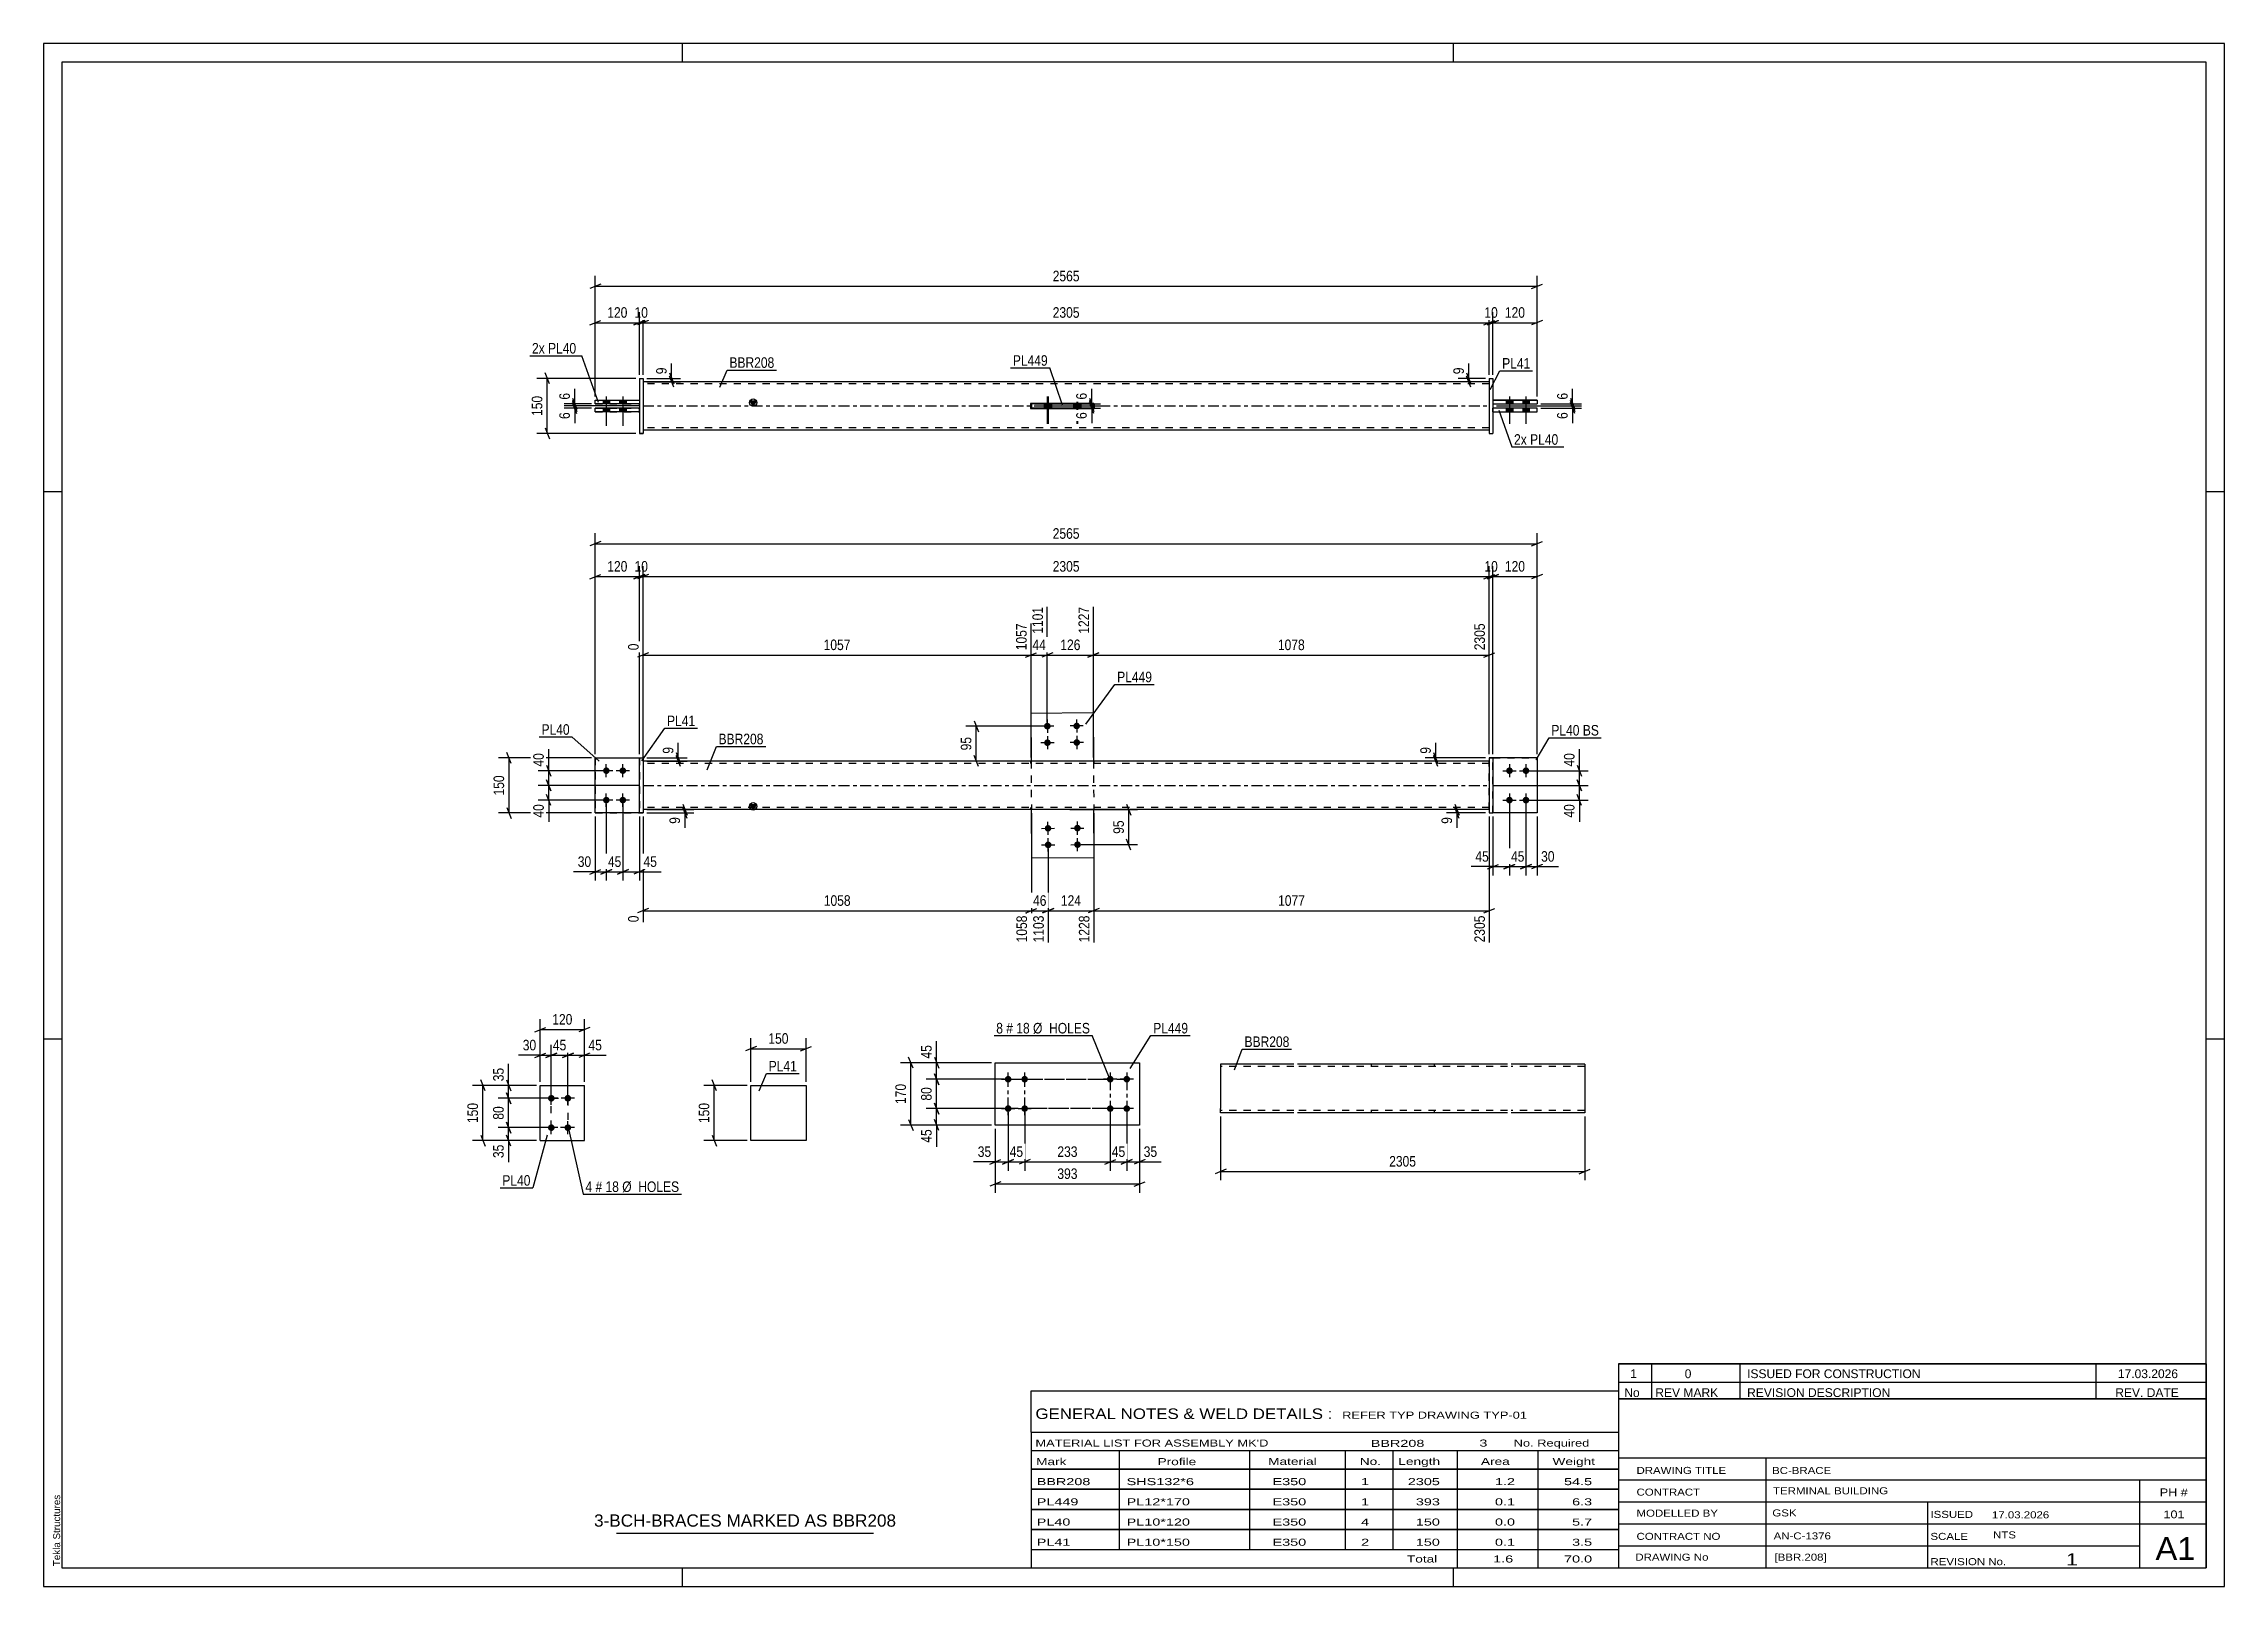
# Paper-space layout 'Layout1' of a CAD drawing. Header units: millimetres. Extents: x 0 to 594, y 0 to 420.
# The model-space entities are those that its viewports show. They can reach past a viewport. Long polylines and large blocks are cut down to what shows.
import ezdxf

# ---------------------------------------------------------------- set-up
doc = ezdxf.new("R2010")
doc.units = ezdxf.units.MM
doc.linetypes.add('DXK_LINE_DOT2', pattern=[3.9198, 1.9599, -1.9599])
doc.linetypes.add('DXK_LINE_DOT3', pattern=[5.9187, 2.979, -0.9799, 0.9799, -0.9799])
doc.layers.add('Viewport layer', color=7, linetype='Continuous', plot=False)
doc.styles.add('Arial', font='ARIAL.TTF', dxfattribs={"height": 0.2})
doc.styles.add('Arial Narrow', font='ARIALN.TTF', dxfattribs={"height": 0.2})

# ---------------------------------------------------------------- blocks, each defined once
blk = doc.blocks.new('Unknown-581589575-1129')
at = {"color": 5, "linetype": 'Continuous'}
for p, q in [((594, 420), (0, 420)), ((0, 420), (0, 0)), ((174, 415), (174, 420)), ((384, 415), (384, 420)), ((594, 0), (594, 420)), ((589, 415), (5, 415)), ((5, 415), (5, 5)), ((589, 5), (589, 415)), ((5, 298), (0, 298)), ((594, 298), (589, 298)), ((5, 149), (0, 149)), ((594, 149), (589, 149)), ((0, 0), (594, 0)), ((5, 5), (589, 5)), ((174, 0), (174, 5)), ((384, 0), (384, 5))]:
    blk.add_line(p, q, dxfattribs=at)
at = {"color": 174, "linetype": 'Continuous', "style": 'Arial'}
blk.add_text('Tekla Structures', height=1.9102, rotation=90, dxfattribs=at).set_placement((4.5, 5.5))
blk = doc.blocks.new('Part-581589575-4401 - 4400')
at = {"color": 2, "linetype": 'Continuous'}
for p, q in [((259.22, 142.57), (298.53, 142.57)), ((259.22, 125.57), (259.22, 142.57)), ((298.53, 142.57), (298.53, 125.57)), ((298.53, 125.57), (259.22, 125.57))]:
    blk.add_line(p, q, dxfattribs=at)
blk = doc.blocks.new('Bolt-581589575-4402 - 4400')
at = {"linetype": 'Continuous'}
for points in [[(290.53, 137.17, -1), (290.53, 138.97, -1)], [(295.03, 137.17, -1), (295.03, 138.97, -1)], [(290.53, 129.17, -1), (290.53, 130.97, -1)], [(295.03, 129.17, -1), (295.03, 130.97, -1)]]:
    blk.add_hatch(color=1, dxfattribs=at).paths.add_polyline_path(points)
at = {"color": 1, "linetype": 'Continuous'}
for p, q in [((292.33, 138.07), (288.73, 138.07)), ((290.53, 139.87), (290.53, 136.27)), ((296.83, 138.07), (293.23, 138.07)), ((295.03, 139.87), (295.03, 136.27)), ((290.53, 131.87), (290.53, 128.27)), ((295.03, 131.87), (295.03, 128.27)), ((292.33, 130.07), (288.73, 130.07)), ((296.83, 130.07), (293.23, 130.07))]:
    blk.add_line(p, q, dxfattribs=at)
blk = doc.blocks.new('Bolt-581589575-4403 - 4400')
at = {"linetype": 'Continuous'}
for points in [[(262.72, 138.97, -1), (262.72, 137.17, -1)], [(267.22, 138.97, -1), (267.22, 137.17, -1)], [(262.72, 130.97, -1), (262.72, 129.17, -1)], [(267.22, 130.97, -1), (267.22, 129.17, -1)]]:
    blk.add_hatch(color=1, dxfattribs=at).paths.add_polyline_path(points)
at = {"color": 1, "linetype": 'Continuous'}
for p, q in [((260.92, 138.07), (264.52, 138.07)), ((262.72, 136.27), (262.72, 139.87)), ((265.42, 138.07), (269.02, 138.07)), ((267.22, 136.27), (267.22, 139.87)), ((262.72, 128.27), (262.72, 131.87)), ((267.22, 128.27), (267.22, 131.87)), ((260.92, 130.07), (264.52, 130.07)), ((265.42, 130.07), (269.02, 130.07))]:
    blk.add_line(p, q, dxfattribs=at)
blk = doc.blocks.new('Bolt-581589575-2187 - 2153')
at = {"linetype": 'Continuous'}
for points in [[(138.29, 131.98), (138.1, 132), (137.92, 132.05), (137.76, 132.15), (137.62, 132.27), (137.51, 132.43), (137.43, 132.6), (137.39, 132.78), (137.39, 132.97), (137.43, 133.15), (137.51, 133.33), (137.62, 133.48), (137.76, 133.6), (137.92, 133.7), (138.1, 133.76), (138.29, 133.78), (138.48, 133.76), (138.66, 133.7), (138.82, 133.6), (138.96, 133.48), (139.07, 133.33), (139.15, 133.15), (139.18, 132.97), (139.18, 132.78), (139.15, 132.6), (139.07, 132.43), (138.96, 132.27), (138.82, 132.15), (138.66, 132.05), (138.48, 132)], [(142.79, 131.98), (142.6, 132), (142.42, 132.05), (142.26, 132.15), (142.12, 132.27), (142.01, 132.43), (141.93, 132.6), (141.89, 132.78), (141.89, 132.97), (141.93, 133.15), (142.01, 133.33), (142.12, 133.48), (142.26, 133.6), (142.42, 133.7), (142.6, 133.76), (142.79, 133.78), (142.98, 133.76), (143.16, 133.7), (143.32, 133.6), (143.46, 133.48), (143.57, 133.33), (143.65, 133.15), (143.68, 132.97), (143.68, 132.78), (143.65, 132.6), (143.57, 132.43), (143.46, 132.27), (143.32, 132.15), (143.16, 132.05), (142.98, 132)], [(138.29, 123.98), (138.1, 124), (137.92, 124.05), (137.76, 124.15), (137.62, 124.27), (137.51, 124.43), (137.43, 124.6), (137.39, 124.78), (137.39, 124.97), (137.43, 125.15), (137.51, 125.33), (137.62, 125.48), (137.76, 125.6), (137.92, 125.7), (138.1, 125.76), (138.29, 125.78), (138.48, 125.76), (138.66, 125.7), (138.82, 125.6), (138.96, 125.48), (139.07, 125.33), (139.15, 125.15), (139.18, 124.97), (139.18, 124.78), (139.15, 124.6), (139.07, 124.43), (138.96, 124.27), (138.82, 124.15), (138.66, 124.05), (138.48, 124)], [(142.79, 123.98), (142.6, 124), (142.42, 124.05), (142.26, 124.15), (142.12, 124.27), (142.01, 124.43), (141.93, 124.6), (141.89, 124.78), (141.89, 124.97), (141.93, 125.15), (142.01, 125.33), (142.12, 125.48), (142.26, 125.6), (142.42, 125.7), (142.6, 125.76), (142.79, 125.78), (142.98, 125.76), (143.16, 125.7), (143.32, 125.6), (143.46, 125.48), (143.57, 125.33), (143.65, 125.15), (143.68, 124.97), (143.68, 124.78), (143.65, 124.6), (143.57, 124.43), (143.46, 124.27), (143.32, 124.15), (143.16, 124.05), (142.98, 124)]]:
    blk.add_hatch(color=1, dxfattribs=at).paths.add_polyline_path(points)
at = {"color": 1, "linetype": 'Continuous'}
for p, q in [((140.09, 132.88), (136.49, 132.88)), ((138.29, 131.08), (138.29, 134.68)), ((144.59, 132.88), (140.99, 132.88)), ((142.79, 131.08), (142.79, 134.68)), ((140.09, 124.88), (136.49, 124.88)), ((138.29, 123.08), (138.29, 126.68)), ((144.59, 124.88), (140.99, 124.88)), ((142.79, 123.08), (142.79, 126.68))]:
    blk.add_line(p, q, dxfattribs=at)
blk = doc.blocks.new('Part-581589575-2192 - 2153')
at = {"color": 2, "linetype": 'Continuous'}
for p, q in [((135.29, 121.38), (135.29, 136.38)), ((135.29, 136.38), (147.29, 136.38)), ((147.29, 121.38), (147.29, 136.38)), ((135.29, 121.38), (135.29, 121.38)), ((135.29, 121.38), (147.29, 121.38)), ((147.29, 121.38), (147.29, 121.38))]:
    blk.add_line(p, q, dxfattribs=at)
at = {"color": 7, "linetype": 'DXK_LINE_DOT2'}
for p, q in [((135.29, 136.38), (147.29, 136.38)), ((135.29, 121.38), (135.29, 121.38)), ((135.29, 121.38), (147.29, 121.38)), ((147.29, 121.38), (147.29, 121.38))]:
    blk.add_line(p, q, dxfattribs=at)
blk = doc.blocks.new('Part-581589575-1681 - 1670')
at = {"color": 2, "linetype": 'Continuous'}
for p, q in [((406.77, 225.56), (394.77, 225.56)), ((406.77, 225.56), (406.77, 225.56)), ((406.77, 225.56), (406.77, 210.56)), ((406.77, 210.56), (394.77, 210.56))]:
    blk.add_line(p, q, dxfattribs=at)
at = {"color": 7, "linetype": 'DXK_LINE_DOT2'}
for p, q in [((406.77, 225.56), (394.77, 225.56)), ((394.77, 225.56), (394.77, 225.56)), ((394.77, 210.56), (394.77, 225.56)), ((406.77, 225.56), (406.77, 225.56)), ((406.77, 210.56), (394.77, 210.56))]:
    blk.add_line(p, q, dxfattribs=at)
blk = doc.blocks.new('Bolt-581589575-1684 - 1670')
at = {"linetype": 'Continuous'}
for points in [[(274.29, 234.19, -1), (272.49, 234.18, -1)], [(282.29, 234.25, -1), (280.49, 234.23, -1)], [(274.32, 229.69, -1), (272.52, 229.68, -1)], [(282.32, 229.75, -1), (280.52, 229.73, -1)]]:
    blk.add_hatch(color=1, dxfattribs=at).paths.add_polyline_path(points)
at = {"color": 1, "linetype": 'Continuous'}
for p, q in [((275.19, 234.19), (271.59, 234.17)), ((273.37, 235.98), (273.4, 232.38)), ((283.19, 234.25), (279.59, 234.23)), ((281.37, 236.04), (281.4, 232.44)), ((275.22, 229.69), (271.62, 229.67)), ((273.4, 231.48), (273.43, 227.88)), ((283.22, 229.75), (279.62, 229.73)), ((281.4, 231.54), (281.43, 227.94))]:
    blk.add_line(p, q, dxfattribs=at)
blk = doc.blocks.new('Part-581589575-1676 - 1670')
at = {"linetype": 'Continuous'}
blk.add_hatch(color=2, dxfattribs=at).paths.add_polyline_path([(193.27, 211.46), (192.47, 212.86), (194.07, 212.86)])
at = {"color": 2, "linetype": 'Continuous'}
for p, q in [((393.77, 224.66), (163.27, 224.66)), ((393.77, 211.46), (163.27, 211.46)), ((193.27, 211.46), (192.47, 212.86)), ((192.47, 212.86), (194.07, 212.86)), ((194.07, 212.86), (193.27, 211.46))]:
    blk.add_line(p, q, dxfattribs=at)
at = {"color": 7, "linetype": 'DXK_LINE_DOT2'}
for p, q in [((163.27, 224.66), (163.27, 211.46)), ((393.77, 224.06), (163.27, 224.06)), ((268.85, 224.66), (268.85, 224.06)), ((286.06, 224.66), (286.06, 224.06)), ((393.77, 211.46), (393.77, 224.66)), ((393.77, 212.06), (163.27, 212.06)), ((268.94, 211.46), (268.94, 212.06)), ((268.94, 211.55), (268.94, 211.46)), ((286.15, 211.46), (286.15, 212.06)), ((286.15, 211.55), (286.15, 211.46))]:
    blk.add_line(p, q, dxfattribs=at)
at = {"color": 7, "linetype": 'DXK_LINE_DOT3'}
blk.add_line((163.27, 218.06), (393.77, 218.06), dxfattribs=at)
at = {"color": 2, "linetype": 'Continuous'}
blk.add_circle((193.27, 212.36), 1, dxfattribs=at)
blk = doc.blocks.new('Bolt-581589575-1683 - 1670')
at = {"linetype": 'Continuous'}
for points in [[(272.69, 206.37, -1), (274.48, 206.38, -1)], [(272.72, 201.87, -1), (274.52, 201.88, -1)], [(280.68, 206.43, -1), (282.48, 206.44, -1)], [(280.72, 201.93, -1), (282.52, 201.94, -1)]]:
    blk.add_hatch(color=1, dxfattribs=at).paths.add_polyline_path(points)
at = {"color": 1, "linetype": 'Continuous'}
for p, q in [((273.6, 204.57), (273.57, 208.17)), ((281.6, 204.63), (281.57, 208.23)), ((271.79, 206.36), (275.38, 206.39)), ((273.63, 200.07), (273.6, 203.67)), ((279.78, 206.42), (283.38, 206.44)), ((281.63, 200.13), (281.6, 203.73)), ((271.82, 201.86), (275.42, 201.89)), ((279.82, 201.92), (283.42, 201.94))]:
    blk.add_line(p, q, dxfattribs=at)
blk = doc.blocks.new('Bolt-581589575-1685 - 1670')
at = {"linetype": 'Continuous'}
for points in [[(153.27, 221.16, -1), (153.27, 222.96, -1)], [(157.77, 221.16, -1), (157.77, 222.96, -1)], [(153.27, 213.16, -1), (153.27, 214.96, -1)], [(157.77, 213.16, -1), (157.77, 214.96, -1)]]:
    blk.add_hatch(color=1, dxfattribs=at).paths.add_polyline_path(points)
at = {"color": 1, "linetype": 'Continuous'}
for p, q in [((155.07, 222.06), (151.47, 222.06)), ((153.27, 220.26), (153.27, 223.86)), ((159.57, 222.06), (155.97, 222.06)), ((157.77, 220.26), (157.77, 223.86)), ((155.07, 214.06), (151.47, 214.06)), ((153.27, 212.26), (153.27, 215.86)), ((159.57, 214.06), (155.97, 214.06)), ((157.77, 212.26), (157.77, 215.86))]:
    blk.add_line(p, q, dxfattribs=at)
blk = doc.blocks.new('Bolt-581589575-1686 - 1670')
at = {"linetype": 'Continuous'}
for points in [[(399.27, 222.96), (399.45, 222.94), (399.63, 222.88), (399.8, 222.78), (399.93, 222.66), (400.05, 222.51), (400.12, 222.33), (400.16, 222.15), (400.16, 221.96), (400.12, 221.78), (400.05, 221.61), (399.93, 221.45), (399.8, 221.33), (399.63, 221.23), (399.45, 221.18), (399.27, 221.16), (399.08, 221.18), (398.9, 221.23), (398.74, 221.33), (398.6, 221.45), (398.49, 221.61), (398.41, 221.78), (398.37, 221.96), (398.37, 222.15), (398.41, 222.33), (398.49, 222.51), (398.6, 222.66), (398.74, 222.78), (398.9, 222.88), (399.08, 222.94)], [(403.77, 222.96), (403.95, 222.94), (404.13, 222.88), (404.3, 222.78), (404.43, 222.66), (404.55, 222.51), (404.62, 222.33), (404.66, 222.15), (404.66, 221.96), (404.62, 221.78), (404.55, 221.61), (404.43, 221.45), (404.3, 221.33), (404.13, 221.23), (403.95, 221.18), (403.77, 221.16), (403.58, 221.18), (403.4, 221.23), (403.24, 221.33), (403.1, 221.45), (402.99, 221.61), (402.91, 221.78), (402.87, 221.96), (402.87, 222.15), (402.91, 222.33), (402.99, 222.51), (403.1, 222.66), (403.24, 222.78), (403.4, 222.88), (403.58, 222.94)], [(399.27, 214.96), (399.45, 214.94), (399.63, 214.88), (399.8, 214.78), (399.93, 214.66), (400.05, 214.51), (400.12, 214.33), (400.16, 214.15), (400.16, 213.96), (400.12, 213.78), (400.05, 213.61), (399.93, 213.45), (399.8, 213.33), (399.63, 213.23), (399.45, 213.18), (399.27, 213.16), (399.08, 213.18), (398.9, 213.23), (398.74, 213.33), (398.6, 213.45), (398.49, 213.61), (398.41, 213.78), (398.37, 213.96), (398.37, 214.15), (398.41, 214.33), (398.49, 214.51), (398.6, 214.66), (398.74, 214.78), (398.9, 214.88), (399.08, 214.94)], [(403.77, 214.96), (403.95, 214.94), (404.13, 214.88), (404.3, 214.78), (404.43, 214.66), (404.55, 214.51), (404.62, 214.33), (404.66, 214.15), (404.66, 213.96), (404.62, 213.78), (404.55, 213.61), (404.43, 213.45), (404.3, 213.33), (404.13, 213.23), (403.95, 213.18), (403.77, 213.16), (403.58, 213.18), (403.4, 213.23), (403.24, 213.33), (403.1, 213.45), (402.99, 213.61), (402.91, 213.78), (402.87, 213.96), (402.87, 214.15), (402.91, 214.33), (402.99, 214.51), (403.1, 214.66), (403.24, 214.78), (403.4, 214.88), (403.58, 214.94)]]:
    blk.add_hatch(color=1, dxfattribs=at).paths.add_polyline_path(points)
at = {"color": 1, "linetype": 'Continuous'}
for p, q in [((397.47, 222.06), (401.07, 222.06)), ((399.27, 223.86), (399.27, 220.26)), ((401.97, 222.06), (405.57, 222.06)), ((403.77, 223.86), (403.77, 220.26)), ((397.47, 214.06), (401.07, 214.06)), ((399.27, 215.86), (399.27, 212.26)), ((401.97, 214.06), (405.57, 214.06)), ((403.77, 215.86), (403.77, 212.26))]:
    blk.add_line(p, q, dxfattribs=at)
blk = doc.blocks.new('Part-581589575-1691 - 1670')
at = {"color": 2, "linetype": 'Continuous'}
for p, q in [((285.86, 237.77), (268.86, 237.65)), ((268.86, 237.65), (268.95, 224.66)), ((285.86, 237.77), (285.95, 224.66)), ((269.14, 198.34), (269.05, 211.46)), ((286.14, 198.46), (286.05, 211.46)), ((269.14, 198.34), (286.14, 198.46))]:
    blk.add_line(p, q, dxfattribs=at)
at = {"color": 7, "linetype": 'DXK_LINE_DOT2'}
for p, q in [((268.95, 224.66), (269.05, 211.46)), ((285.95, 224.66), (286.05, 211.46)), ((269.05, 211.46), (269.05, 211.55)), ((286.05, 211.46), (286.05, 211.55))]:
    blk.add_line(p, q, dxfattribs=at)
blk = doc.blocks.new('Part-581589575-1696 - 1670')
at = {"color": 2, "linetype": 'Continuous'}
for p, q in [((162.27, 225.56), (163.27, 225.56)), ((162.27, 210.56), (162.27, 225.56)), ((163.27, 225.56), (163.27, 225.56)), ((163.27, 225.56), (163.27, 210.56)), ((162.27, 210.56), (163.27, 210.56))]:
    blk.add_line(p, q, dxfattribs=at)
at = {"color": 7, "linetype": 'DXK_LINE_DOT2'}
for p, q in [((162.27, 225.56), (163.27, 225.56)), ((163.27, 210.56), (162.27, 210.56)), ((162.27, 210.56), (162.27, 210.56)), ((163.27, 210.56), (163.27, 210.56))]:
    blk.add_line(p, q, dxfattribs=at)
blk = doc.blocks.new('Part-581589575-1701 - 1670')
at = {"color": 7, "linetype": 'DXK_LINE_DOT2'}
for p, q in [((150.27, 225.56), (150.27, 210.56)), ((150.27, 225.56), (162.27, 225.56)), ((162.27, 225.56), (162.27, 210.56)), ((150.27, 210.56), (162.27, 210.56))]:
    blk.add_line(p, q, dxfattribs=at)
blk = doc.blocks.new('Part-581589575-1706 - 1670')
at = {"color": 2, "linetype": 'Continuous'}
for p, q in [((150.27, 210.56), (150.27, 225.56)), ((150.27, 225.56), (162.27, 225.56)), ((162.27, 210.56), (150.27, 210.56))]:
    blk.add_line(p, q, dxfattribs=at)
at = {"color": 7, "linetype": 'DXK_LINE_DOT2'}
blk.add_line((162.27, 225.56), (162.27, 210.56), dxfattribs=at)
blk = doc.blocks.new('Part-581589575-1707 - 1670')
at = {"color": 2, "linetype": 'Continuous'}
for p, q in [((394.77, 225.56), (393.77, 225.56)), ((393.77, 225.56), (394.77, 225.56)), ((393.77, 225.56), (393.77, 210.56)), ((394.77, 225.56), (394.77, 210.56)), ((393.77, 210.56), (394.77, 210.56))]:
    blk.add_line(p, q, dxfattribs=at)
at = {"color": 7, "linetype": 'DXK_LINE_DOT2'}
for p, q in [((393.77, 225.56), (393.77, 225.56)), ((393.77, 225.56), (393.77, 225.56)), ((394.77, 225.56), (394.77, 225.56)), ((394.77, 225.56), (394.77, 225.56)), ((393.77, 210.56), (394.77, 210.56))]:
    blk.add_line(p, q, dxfattribs=at)
blk = doc.blocks.new('Part-581589575-1712 - 1670')
at = {"color": 7, "linetype": 'DXK_LINE_DOT2'}
for p, q in [((394.77, 225.56), (406.77, 225.56)), ((406.77, 225.56), (394.77, 225.56)), ((394.77, 225.56), (394.77, 225.56)), ((394.77, 210.56), (394.77, 225.56)), ((406.77, 225.56), (406.77, 225.56)), ((406.77, 225.56), (406.77, 210.56)), ((406.77, 210.56), (394.77, 210.56)), ((406.77, 210.56), (394.77, 210.56))]:
    blk.add_line(p, q, dxfattribs=at)
blk = doc.blocks.new('Part-581589575-1417 - 1366')
at = {"color": 2, "linetype": 'Continuous'}
for p, q in [((150.27, 319.75), (150.27, 320.75)), ((162.27, 320.75), (150.27, 320.75)), ((150.27, 319.75), (150.27, 319.75)), ((162.27, 319.75), (150.27, 319.75)), ((162.27, 319.75), (162.27, 320.75)), ((162.27, 319.75), (162.27, 319.75))]:
    blk.add_line(p, q, dxfattribs=at)
at = {"color": 7, "linetype": 'DXK_LINE_DOT2'}
for p, q in [((150.27, 320.75), (162.27, 320.75)), ((150.27, 319.75), (162.27, 319.75))]:
    blk.add_line(p, q, dxfattribs=at)
blk = doc.blocks.new('Bolt-581589575-1433 - 1366')
at = {"linetype": 'Continuous'}
for points in [[(272.69, 320.77), (274.49, 320.77), (274.49, 321.97), (272.69, 321.97)], [(272.72, 320.77), (274.52, 320.77), (274.52, 321.97), (272.72, 321.97)], [(280.68, 320.77), (282.48, 320.77), (282.48, 321.97), (280.68, 321.97)], [(280.72, 320.77), (282.52, 320.77), (282.52, 321.97), (280.72, 321.97)]]:
    blk.add_hatch(color=1, dxfattribs=at).paths.add_polyline_path(points)
at = {"color": 1, "linetype": 'Continuous'}
for p, q in [((272.69, 321.97), (272.69, 320.77)), ((272.72, 321.97), (272.72, 320.77)), ((273.59, 323.97), (273.59, 316.47)), ((273.62, 323.97), (273.62, 316.47)), ((274.49, 321.97), (274.49, 320.77)), ((274.52, 321.97), (274.52, 320.77)), ((280.68, 321.97), (280.68, 320.77)), ((280.72, 321.97), (280.72, 320.77)), ((281.58, 323.97), (281.58, 316.47)), ((281.62, 323.97), (281.62, 316.47)), ((282.48, 321.97), (282.48, 320.77)), ((282.52, 321.97), (282.52, 320.77))]:
    blk.add_line(p, q, dxfattribs=at)
blk = doc.blocks.new('Bolt-581589575-1369 - 1366')
at = {"linetype": 'Continuous'}
for points in [[(400.17, 322.97), (398.37, 322.97), (398.37, 321.97), (400.17, 321.97)], [(400.17, 322.97), (398.37, 322.97), (398.37, 321.97), (400.17, 321.97)], [(400.17, 320.77), (398.37, 320.77), (398.37, 319.77), (400.17, 319.77)], [(400.17, 320.77), (398.37, 320.77), (398.37, 319.77), (400.17, 319.77)], [(404.67, 322.97), (402.87, 322.97), (402.87, 321.97), (404.67, 321.97)], [(404.67, 322.97), (402.87, 322.97), (402.87, 321.97), (404.67, 321.97)], [(404.67, 320.77), (402.87, 320.77), (402.87, 319.77), (404.67, 319.77)], [(404.67, 320.77), (402.87, 320.77), (402.87, 319.77), (404.67, 319.77)]]:
    blk.add_hatch(color=1, dxfattribs=at).paths.add_polyline_path(points)
at = {"color": 1, "linetype": 'Continuous'}
for p, q in [((398.37, 322.97), (398.37, 321.97)), ((398.37, 322.97), (398.37, 321.97)), ((398.37, 320.77), (398.37, 319.77)), ((398.37, 320.77), (398.37, 319.77)), ((399.27, 323.97), (399.27, 316.47)), ((399.27, 323.97), (399.27, 316.47)), ((400.17, 322.97), (400.17, 321.97)), ((400.17, 322.97), (400.17, 321.97)), ((400.17, 320.77), (400.17, 319.77)), ((400.17, 320.77), (400.17, 319.77)), ((402.87, 322.97), (402.87, 321.97)), ((402.87, 322.97), (402.87, 321.97)), ((402.87, 320.77), (402.87, 319.77)), ((402.87, 320.77), (402.87, 319.77)), ((403.77, 323.97), (403.77, 316.47)), ((403.77, 323.97), (403.77, 316.47)), ((404.67, 322.97), (404.67, 321.97)), ((404.67, 322.97), (404.67, 321.97)), ((404.67, 320.77), (404.67, 319.77)), ((404.67, 320.77), (404.67, 319.77))]:
    blk.add_line(p, q, dxfattribs=at)
blk = doc.blocks.new('Bolt-581589575-1434 - 1366')
at = {"linetype": 'Continuous'}
for points in [[(274.29, 321.97), (272.49, 321.97), (272.49, 320.77), (274.29, 320.77)], [(274.32, 321.97), (272.52, 321.97), (272.52, 320.77), (274.32, 320.77)], [(282.29, 321.97), (280.49, 321.97), (280.49, 320.77), (282.29, 320.77)], [(282.32, 321.97), (280.52, 321.97), (280.52, 320.77), (282.32, 320.77)]]:
    blk.add_hatch(color=1, dxfattribs=at).paths.add_polyline_path(points)
at = {"color": 1, "linetype": 'Continuous'}
for p, q in [((272.49, 321.97), (272.49, 320.77)), ((272.52, 321.97), (272.52, 320.77)), ((273.39, 323.97), (273.39, 316.47)), ((273.42, 323.97), (273.42, 316.47)), ((274.29, 321.97), (274.29, 320.77)), ((274.32, 321.97), (274.32, 320.77)), ((280.49, 321.97), (280.49, 320.77)), ((280.52, 321.97), (280.52, 320.77)), ((281.39, 323.97), (281.39, 316.47)), ((281.42, 323.97), (281.42, 316.47)), ((282.29, 321.97), (282.29, 320.77)), ((282.32, 321.97), (282.32, 320.77))]:
    blk.add_line(p, q, dxfattribs=at)
blk = doc.blocks.new('Bolt-581589575-1370 - 1366')
at = {"linetype": 'Continuous'}
for points in [[(152.37, 321.96), (154.17, 321.96), (154.17, 322.96), (152.37, 322.96)], [(152.37, 321.96), (154.17, 321.96), (154.17, 322.96), (152.37, 322.96)], [(156.87, 321.96), (158.67, 321.96), (158.67, 322.96), (156.87, 322.96)], [(156.87, 321.96), (158.67, 321.96), (158.67, 322.96), (156.87, 322.96)], [(152.37, 319.75), (154.17, 319.75), (154.17, 320.75), (152.37, 320.75)], [(152.37, 319.75), (154.17, 319.75), (154.17, 320.75), (152.37, 320.75)], [(156.87, 319.75), (158.67, 319.75), (158.67, 320.75), (156.87, 320.75)], [(156.87, 319.75), (158.67, 319.75), (158.67, 320.75), (156.87, 320.75)]]:
    blk.add_hatch(color=1, dxfattribs=at).paths.add_polyline_path(points)
at = {"color": 1, "linetype": 'Continuous'}
for p, q in [((152.37, 322.96), (152.37, 321.96)), ((152.37, 322.96), (152.37, 321.96)), ((153.27, 323.96), (153.27, 315.96)), ((153.27, 323.96), (153.27, 315.96)), ((154.17, 322.96), (154.17, 321.96)), ((154.17, 322.96), (154.17, 321.96)), ((156.87, 322.96), (156.87, 321.96)), ((156.87, 322.96), (156.87, 321.96)), ((157.77, 323.96), (157.77, 315.96)), ((157.77, 323.96), (157.77, 315.96)), ((158.67, 322.96), (158.67, 321.96)), ((158.67, 322.96), (158.67, 321.96)), ((152.37, 320.75), (152.37, 319.75)), ((152.37, 320.75), (152.37, 319.75)), ((154.17, 320.75), (154.17, 319.75)), ((154.17, 320.75), (154.17, 319.75)), ((156.87, 320.75), (156.87, 319.75)), ((156.87, 320.75), (156.87, 319.75)), ((158.67, 320.75), (158.67, 319.75)), ((158.67, 320.75), (158.67, 319.75))]:
    blk.add_line(p, q, dxfattribs=at)
blk = doc.blocks.new('Part-581589575-1412 - 1366')
at = {"color": 2, "linetype": 'Continuous'}
for p, q in [((150.27, 321.96), (150.27, 322.96)), ((150.27, 322.96), (162.27, 322.96)), ((150.27, 321.96), (150.27, 321.96)), ((162.27, 321.96), (150.27, 321.96)), ((162.27, 322.96), (162.27, 321.96)), ((162.27, 321.96), (162.27, 321.96))]:
    blk.add_line(p, q, dxfattribs=at)
at = {"color": 7, "linetype": 'DXK_LINE_DOT2'}
for p, q in [((150.27, 322.96), (162.27, 322.96)), ((150.27, 321.96), (162.27, 321.96))]:
    blk.add_line(p, q, dxfattribs=at)
blk = doc.blocks.new('Part-581589575-1396 - 1366')
at = {"color": 2, "linetype": 'Continuous'}
for p, q in [((268.86, 320.77), (268.86, 321.97)), ((286.06, 321.97), (268.86, 321.97)), ((286.06, 320.77), (268.86, 320.77)), ((285.86, 320.77), (285.86, 321.97))]:
    blk.add_line(p, q, dxfattribs=at)
at = {"color": 7, "linetype": 'DXK_LINE_DOT2'}
for p, q in [((269.14, 320.77), (269.14, 321.97)), ((286.06, 321.97), (286.14, 321.97)), ((286.14, 321.97), (286.06, 321.97)), ((286.06, 320.77), (286.14, 320.77)), ((286.14, 320.77), (286.06, 320.77)), ((286.14, 320.77), (286.14, 321.97))]:
    blk.add_line(p, q, dxfattribs=at)
blk = doc.blocks.new('Part-581589575-1397 - 1366')
at = {"color": 2, "linetype": 'Continuous'}
for p, q in [((162.27, 328.87), (163.27, 328.87)), ((162.27, 328.87), (162.27, 313.87)), ((163.27, 328.87), (163.27, 328.87)), ((163.27, 328.87), (163.27, 313.87)), ((163.27, 313.87), (162.27, 313.87)), ((162.27, 313.87), (162.27, 313.87))]:
    blk.add_line(p, q, dxfattribs=at)
at = {"color": 7, "linetype": 'DXK_LINE_DOT2'}
for p, q in [((162.27, 328.87), (163.27, 328.87)), ((162.27, 313.87), (163.27, 313.87)), ((162.27, 313.87), (162.27, 313.87))]:
    blk.add_line(p, q, dxfattribs=at)
blk = doc.blocks.new('Part-581589575-1432 - 1366')
at = {"color": 2, "linetype": 'Continuous'}
for p, q in [((393.77, 328.87), (394.77, 328.87)), ((393.77, 328.87), (394.77, 328.87)), ((393.77, 328.87), (393.77, 313.87)), ((394.77, 328.87), (394.77, 313.87)), ((393.77, 313.87), (394.77, 313.87))]:
    blk.add_line(p, q, dxfattribs=at)
at = {"color": 7, "linetype": 'DXK_LINE_DOT2'}
for p, q in [((393.77, 328.87), (393.77, 328.87)), ((393.77, 328.87), (393.77, 328.87)), ((394.77, 328.87), (394.77, 328.87)), ((393.77, 313.87), (394.77, 313.87)), ((394.77, 313.87), (394.77, 313.87))]:
    blk.add_line(p, q, dxfattribs=at)
blk = doc.blocks.new('Part-581589575-1454 - 1366')
at = {"linetype": 'Continuous'}
blk.add_hatch(color=2, dxfattribs=at).paths.add_polyline_path([(193.27, 321.37), (192.47, 322.77), (194.07, 322.77)])
at = {"color": 2, "linetype": 'Continuous'}
for p, q in [((393.77, 327.97), (163.27, 327.97)), ((193.27, 321.37), (192.47, 322.77)), ((192.47, 322.77), (194.07, 322.77)), ((194.07, 322.77), (193.27, 321.37)), ((286.06, 322.07), (268.85, 322.07)), ((268.85, 322.07), (268.85, 320.67)), ((268.94, 321.97), (268.94, 322.07)), ((268.94, 320.67), (268.94, 320.77)), ((286.06, 320.67), (286.06, 322.07)), ((268.85, 320.67), (286.06, 320.67)), ((393.77, 314.77), (163.27, 314.77))]:
    blk.add_line(p, q, dxfattribs=at)
at = {"color": 7, "linetype": 'DXK_LINE_DOT2'}
for p, q in [((163.27, 327.97), (163.27, 314.77)), ((393.77, 327.37), (163.27, 327.37)), ((393.77, 327.97), (393.77, 314.77)), ((268.94, 322.07), (268.94, 320.77)), ((286.06, 322.07), (286.15, 322.07)), ((286.15, 322.07), (286.15, 320.67)), ((393.77, 315.37), (163.27, 315.37)), ((286.15, 320.67), (286.06, 320.67))]:
    blk.add_line(p, q, dxfattribs=at)
at = {"color": 7, "linetype": 'DXK_LINE_DOT3'}
blk.add_line((163.27, 321.37), (393.77, 321.37), dxfattribs=at)
at = {"color": 2, "linetype": 'Continuous'}
blk.add_circle((193.27, 322.27), 1, dxfattribs=at)
blk = doc.blocks.new('Part-581589575-1459 - 1366')
at = {"color": 2, "linetype": 'Continuous'}
for p, q in [((406.77, 320.77), (394.77, 320.77)), ((394.77, 319.77), (394.77, 320.77)), ((406.77, 320.77), (394.77, 320.77)), ((406.77, 319.77), (406.77, 320.77)), ((394.77, 319.77), (406.77, 319.77))]:
    blk.add_line(p, q, dxfattribs=at)
at = {"color": 7, "linetype": 'DXK_LINE_DOT2'}
for p, q in [((394.77, 320.77), (394.77, 320.77)), ((394.77, 320.77), (394.77, 320.77)), ((406.77, 320.77), (406.77, 320.77)), ((406.77, 320.77), (406.77, 320.77)), ((394.77, 319.77), (406.77, 319.77))]:
    blk.add_line(p, q, dxfattribs=at)
blk = doc.blocks.new('Part-581589575-1464 - 1366')
at = {"color": 2, "linetype": 'Continuous'}
for p, q in [((394.77, 322.97), (406.77, 322.97)), ((406.77, 322.97), (394.77, 322.97)), ((394.77, 322.97), (394.77, 321.97)), ((394.77, 321.97), (406.77, 321.97)), ((406.77, 322.97), (406.77, 321.97))]:
    blk.add_line(p, q, dxfattribs=at)
at = {"color": 7, "linetype": 'DXK_LINE_DOT2'}
for p, q in [((394.77, 322.97), (394.77, 322.97)), ((394.77, 322.97), (394.77, 322.97)), ((394.77, 321.97), (406.77, 321.97)), ((406.77, 322.97), (406.77, 322.97)), ((406.77, 322.97), (406.77, 322.97))]:
    blk.add_line(p, q, dxfattribs=at)
blk = doc.blocks.new('Part-581589575-2396 - 2390')
at = {"color": 2, "linetype": 'Continuous'}
for p, q in [((192.66, 121.38), (192.66, 136.38)), ((192.66, 136.38), (207.66, 136.38)), ((207.66, 136.38), (207.66, 121.38)), ((207.66, 121.38), (192.66, 121.38))]:
    blk.add_line(p, q, dxfattribs=at)
blk = doc.blocks.new('Part-581589575-2427 - 2421')
at = {"color": 2, "linetype": 'Continuous'}
for p, q in [((340.57, 142.14), (320.57, 142.14)), ((320.57, 142.14), (320.57, 130.14)), ((398.77, 142.14), (341.57, 142.14)), ((419.77, 142.14), (399.77, 142.14)), ((419.77, 142.14), (419.77, 128.94)), ((320.57, 129.29), (320.57, 130.14)), ((320.57, 129.03), (320.57, 129.29)), ((320.57, 128.94), (320.57, 129.03)), ((340.57, 128.94), (320.57, 128.94)), ((398.77, 128.94), (341.57, 128.94)), ((419.77, 128.94), (399.77, 128.94))]:
    blk.add_line(p, q, dxfattribs=at)
at = {"color": 7, "linetype": 'DXK_LINE_DOT2'}
for p, q in [((340.57, 141.54), (320.57, 141.54)), ((398.77, 141.54), (341.57, 141.54)), ((361.57, 142.14), (361.57, 141.54)), ((378.77, 142.14), (378.77, 141.54)), ((419.77, 141.54), (399.77, 141.54)), ((320.57, 129.68), (320.57, 130.14)), ((320.57, 129.29), (320.57, 129.91)), ((320.57, 129.54), (320.57, 129.59)), ((320.57, 129.54), (320.57, 129.59)), ((340.57, 129.54), (320.57, 129.54)), ((320.57, 128.94), (320.57, 128.94)), ((398.77, 129.54), (341.57, 129.54)), ((361.66, 128.94), (361.66, 129.54)), ((378.86, 128.94), (378.86, 129.54)), ((419.77, 129.54), (399.77, 129.54)), ((419.77, 129.54), (419.77, 129.59))]:
    blk.add_line(p, q, dxfattribs=at)
blk = doc.blocks.new('Rectangle-581589575-4527 - 4400')
at = {"color": 1, "linetype": 'DXK_LINE_DOT3'}
blk.add_lwpolyline([(262.72, 138.07), (295.03, 138.07), (295.03, 130.07), (262.72, 130.07), (262.72, 138.07)], close=True, dxfattribs=at)
blk = doc.blocks.new('Rectangle-581589575-2376 - 2153')
at = {"color": 1, "linetype": 'DXK_LINE_DOT2'}
blk.add_lwpolyline([(138.29, 132.88), (142.79, 132.88), (142.79, 124.88), (138.29, 124.88), (138.29, 132.88)], close=True, dxfattribs=at)
blk = doc.blocks.new('Rectangle-581589575-4537 - 4400')
at = {"color": 1, "linetype": 'DXK_LINE_DOT3'}
blk.add_lwpolyline([(267.22, 138.07), (290.53, 138.07), (290.53, 130.07), (267.22, 130.07), (267.22, 138.07)], close=True, dxfattribs=at)
blk = doc.blocks.new('StraightDimension-581589575-4411 - 4400')
at = {"color": 7, "linetype": 'Continuous'}
for p, q in [((295.03, 129.07), (295.03, 113.17)), ((298.53, 124.57), (298.53, 113.17)), ((293.53, 114.97), (296.53, 116.17)), ((295.03, 115.57), (298.53, 115.57)), ((300.03, 116.17), (297.03, 114.97))]:
    blk.add_line(p, q, dxfattribs=at)
at = {"color": 0}
blk.add_wipeout([(303.91, 116.32), (303.91, 120.52), (299.05, 120.52), (299.05, 116.32)], dxfattribs=at)
at = {"color": 7, "linetype": 'Continuous'}
blk.add_line((298.53, 115.57), (304.43, 115.57), dxfattribs=at)
blk.add_line((298.53, 115.57), (304.43, 115.57), dxfattribs=at)
at = {"color": 3, "style": 'Arial Narrow'}
blk.add_text('35', height=2.863, dxfattribs=at).set_placement((299.65, 116.92))
blk = doc.blocks.new('StraightDimension-581589575-4412 - 4400')
at = {"color": 7, "linetype": 'Continuous'}
for p, q in [((290.53, 129.07), (290.53, 113.17)), ((295.03, 129.07), (295.03, 113.17)), ((289.03, 114.97), (292.03, 116.17)), ((290.53, 115.57), (295.03, 115.57)), ((296.53, 116.17), (293.53, 114.97))]:
    blk.add_line(p, q, dxfattribs=at)
at = {"color": 0}
blk.add_wipeout([(295.21, 116.32), (295.21, 120.52), (290.35, 120.52), (290.35, 116.32)], dxfattribs=at)
at = {"color": 3, "style": 'Arial Narrow'}
blk.add_text('45', height=2.863, dxfattribs=at).set_placement((290.95, 116.92))
blk = doc.blocks.new('StraightDimension-581589575-4413 - 4400')
at = {"color": 7, "linetype": 'Continuous'}
for p, q in [((267.22, 129.07), (267.22, 113.17)), ((290.53, 129.07), (290.53, 113.17)), ((268.72, 116.17), (265.72, 114.97)), ((267.22, 115.57), (290.53, 115.57)), ((289.03, 114.97), (292.03, 116.17))]:
    blk.add_line(p, q, dxfattribs=at)
at = {"color": 0}
blk.add_wipeout([(282.22, 116.32), (282.22, 120.52), (275.53, 120.52), (275.53, 116.32)], dxfattribs=at)
at = {"color": 3, "style": 'Arial Narrow'}
blk.add_text('233', height=2.863, dxfattribs=at).set_placement((276.13, 116.92))
blk = doc.blocks.new('StraightDimension-581589575-4414 - 4400')
at = {"color": 7, "linetype": 'Continuous'}
for p, q in [((262.72, 129.07), (262.72, 113.17)), ((267.22, 129.07), (267.22, 113.17)), ((261.22, 114.97), (264.22, 116.17)), ((262.72, 115.57), (267.22, 115.57)), ((268.72, 116.17), (265.72, 114.97))]:
    blk.add_line(p, q, dxfattribs=at)
at = {"color": 0}
blk.add_wipeout([(267.4, 116.32), (267.4, 120.52), (262.54, 120.52), (262.54, 116.32)], dxfattribs=at)
at = {"color": 3, "style": 'Arial Narrow'}
blk.add_text('45', height=2.863, dxfattribs=at).set_placement((263.14, 116.92))
blk = doc.blocks.new('StraightDimension-581589575-4415 - 4400')
at = {"color": 7, "linetype": 'Continuous'}
for p, q in [((262.72, 129.07), (262.72, 113.17)), ((259.22, 124.57), (259.22, 113.17)), ((257.72, 114.97), (260.72, 116.17)), ((259.22, 115.57), (262.72, 115.57)), ((264.22, 116.17), (261.22, 114.97))]:
    blk.add_line(p, q, dxfattribs=at)
at = {"color": 0}
blk.add_wipeout([(258.69, 116.32), (258.69, 120.52), (253.84, 120.52), (253.84, 116.32)], dxfattribs=at)
at = {"color": 7, "linetype": 'Continuous'}
blk.add_line((259.22, 115.57), (253.31, 115.57), dxfattribs=at)
blk.add_line((259.22, 115.57), (253.31, 115.57), dxfattribs=at)
at = {"color": 3, "style": 'Arial Narrow'}
blk.add_text('35', height=2.863, dxfattribs=at).set_placement((254.44, 116.92))
blk = doc.blocks.new('StraightDimension-581589575-4431 - 4400')
at = {"color": 7, "linetype": 'Continuous'}
for p, q in [((259.22, 124.57), (259.22, 107.17)), ((298.53, 124.57), (298.53, 107.17)), ((260.72, 110.17), (257.72, 108.97)), ((259.22, 109.57), (298.53, 109.57)), ((297.03, 108.97), (300.03, 110.17))]:
    blk.add_line(p, q, dxfattribs=at)
at = {"color": 0}
blk.add_wipeout([(282.22, 110.32), (282.22, 114.52), (275.53, 114.52), (275.53, 110.32)], dxfattribs=at)
at = {"color": 3, "style": 'Arial Narrow'}
blk.add_text('393', height=2.863, dxfattribs=at).set_placement((276.13, 110.92))
blk = doc.blocks.new('StraightDimension-581589575-4435 - 4400')
at = {"color": 7, "linetype": 'Continuous'}
for p, q in [((258.22, 142.57), (240.37, 142.57)), ((242.62, 144.07), (243.82, 141.07)), ((243.22, 138.07), (243.22, 142.57)), ((261.72, 138.07), (240.37, 138.07)), ((243.82, 136.57), (242.62, 139.57))]:
    blk.add_line(p, q, dxfattribs=at)
at = {"color": 0}
blk.add_wipeout([(242.47, 147.95), (238.27, 147.95), (238.27, 143.09), (242.47, 143.09)], dxfattribs=at)
at = {"color": 7, "linetype": 'Continuous'}
blk.add_line((243.22, 142.57), (243.22, 148.47), dxfattribs=at)
blk.add_line((243.22, 142.57), (243.22, 148.47), dxfattribs=at)
at = {"color": 3, "style": 'Arial Narrow'}
blk.add_text('45', height=2.863, rotation=90.00021, dxfattribs=at).set_placement((241.87, 143.69))
blk = doc.blocks.new('StraightDimension-581589575-4436 - 4400')
at = {"color": 7, "linetype": 'Continuous'}
for p, q in [((261.72, 138.07), (240.37, 138.07)), ((242.62, 139.57), (243.82, 136.57)), ((243.22, 130.07), (243.22, 138.07)), ((243.82, 128.57), (242.62, 131.57)), ((261.72, 130.07), (240.37, 130.07))]:
    blk.add_line(p, q, dxfattribs=at)
at = {"color": 0}
blk.add_wipeout([(242.47, 136.49), (238.27, 136.49), (238.27, 131.64), (242.47, 131.64)], dxfattribs=at)
at = {"color": 3, "style": 'Arial Narrow'}
blk.add_text('80', height=2.863, rotation=90.00021, dxfattribs=at).set_placement((241.87, 132.24))
blk = doc.blocks.new('StraightDimension-581589575-4437 - 4400')
at = {"color": 7, "linetype": 'Continuous'}
for p, q in [((242.62, 131.57), (243.82, 128.57)), ((261.72, 130.07), (240.37, 130.07)), ((258.22, 125.57), (240.37, 125.57)), ((243.82, 124.07), (242.62, 127.07)), ((243.22, 125.57), (243.22, 130.07))]:
    blk.add_line(p, q, dxfattribs=at)
at = {"color": 0}
blk.add_wipeout([(242.47, 125.04), (238.27, 125.04), (238.27, 120.18), (242.47, 120.18)], dxfattribs=at)
at = {"color": 7, "linetype": 'Continuous'}
blk.add_line((243.22, 125.57), (243.22, 119.66), dxfattribs=at)
blk.add_line((243.22, 125.57), (243.22, 119.66), dxfattribs=at)
at = {"color": 3, "style": 'Arial Narrow'}
blk.add_text('45', height=2.863, rotation=90.00021, dxfattribs=at).set_placement((241.87, 120.78))
blk = doc.blocks.new('StraightDimension-581589575-4451 - 4400')
at = {"color": 7, "linetype": 'Continuous'}
for p, q in [((258.22, 142.57), (233.37, 142.57)), ((236.82, 141.07), (235.62, 144.07)), ((236.22, 125.57), (236.22, 142.57)), ((258.22, 125.57), (233.37, 125.57)), ((235.62, 127.07), (236.82, 124.07))]:
    blk.add_line(p, q, dxfattribs=at)
at = {"color": 0}
blk.add_wipeout([(235.47, 137.41), (231.27, 137.41), (231.27, 130.72), (235.47, 130.72)], dxfattribs=at)
at = {"color": 3, "style": 'Arial Narrow'}
blk.add_text('170', height=2.863, rotation=90.00021, dxfattribs=at).set_placement((234.87, 131.32))
blk = doc.blocks.new('StraightDimension-581589575-2360 - 2153')
at = {"color": 7, "linetype": 'Continuous'}
for p, q in [((133.79, 150.98), (136.79, 152.18)), ((135.29, 137.38), (135.29, 154.43)), ((135.29, 151.58), (147.29, 151.58)), ((148.79, 152.18), (145.79, 150.98)), ((147.29, 137.38), (147.29, 154.43))]:
    blk.add_line(p, q, dxfattribs=at)
at = {"color": 0}
blk.add_wipeout([(144.63, 152.33), (144.63, 156.53), (137.95, 156.53), (137.95, 152.33)], dxfattribs=at)
at = {"color": 3, "style": 'Arial Narrow'}
blk.add_text('120', height=2.863, dxfattribs=at).set_placement((138.55, 152.93))
blk = doc.blocks.new('StraightDimension-581589575-2292 - 2153')
at = {"color": 7, "linetype": 'Continuous'}
for p, q in [((137.29, 124.88), (123.81, 124.88)), ((126.06, 126.38), (127.26, 123.38)), ((126.66, 121.38), (126.66, 124.88)), ((134.29, 121.38), (123.81, 121.38)), ((127.26, 119.88), (126.06, 122.88))]:
    blk.add_line(p, q, dxfattribs=at)
at = {"color": 0}
blk.add_wipeout([(125.91, 120.85), (121.71, 120.85), (121.71, 116), (125.91, 116)], dxfattribs=at)
at = {"color": 7, "linetype": 'Continuous'}
blk.add_line((126.66, 121.38), (126.66, 115.47), dxfattribs=at)
blk.add_line((126.66, 121.38), (126.66, 115.47), dxfattribs=at)
at = {"color": 3, "style": 'Arial Narrow'}
blk.add_text('35', height=2.863, rotation=90.00021, dxfattribs=at).set_placement((125.31, 116.6))
blk = doc.blocks.new('StraightDimension-581589575-2269 - 2153')
at = {"color": 7, "linetype": 'Continuous'}
for p, q in [((126.06, 137.88), (127.26, 134.88)), ((134.29, 136.38), (123.81, 136.38)), ((137.29, 132.88), (123.81, 132.88)), ((127.26, 131.38), (126.06, 134.38)), ((126.66, 132.88), (126.66, 136.38))]:
    blk.add_line(p, q, dxfattribs=at)
at = {"color": 0}
blk.add_wipeout([(125.91, 141.76), (121.71, 141.76), (121.71, 136.9), (125.91, 136.9)], dxfattribs=at)
at = {"color": 7, "linetype": 'Continuous'}
blk.add_line((126.66, 136.38), (126.66, 142.28), dxfattribs=at)
blk.add_line((126.66, 136.38), (126.66, 142.28), dxfattribs=at)
at = {"color": 3, "style": 'Arial Narrow'}
blk.add_text('35', height=2.863, rotation=90.00021, dxfattribs=at).set_placement((125.31, 137.5))
blk = doc.blocks.new('StraightDimension-581589575-2282 - 2153')
at = {"color": 7, "linetype": 'Continuous'}
for p, q in [((137.29, 132.88), (123.81, 132.88)), ((126.06, 134.38), (127.26, 131.38)), ((126.66, 124.88), (126.66, 132.88)), ((137.29, 124.88), (123.81, 124.88)), ((127.26, 123.38), (126.06, 126.38))]:
    blk.add_line(p, q, dxfattribs=at)
at = {"color": 0}
blk.add_wipeout([(125.91, 131.31), (121.71, 131.31), (121.71, 126.45), (125.91, 126.45)], dxfattribs=at)
at = {"color": 3, "style": 'Arial Narrow'}
blk.add_text('80', height=2.863, rotation=90.00021, dxfattribs=at).set_placement((125.31, 127.05))
blk = doc.blocks.new('StraightDimension-581589575-2306 - 2153')
at = {"color": 7, "linetype": 'Continuous'}
for p, q in [((120.26, 134.88), (119.06, 137.88)), ((134.29, 136.38), (116.81, 136.38)), ((119.66, 121.38), (119.66, 136.38)), ((134.29, 121.38), (116.81, 121.38)), ((119.06, 122.88), (120.26, 119.88))]:
    blk.add_line(p, q, dxfattribs=at)
at = {"color": 0}
blk.add_wipeout([(118.91, 132.22), (114.71, 132.22), (114.71, 125.53), (118.91, 125.53)], dxfattribs=at)
at = {"color": 3, "style": 'Arial Narrow'}
blk.add_text('150', height=2.863, rotation=90.00021, dxfattribs=at).set_placement((118.31, 126.13))
blk = doc.blocks.new('StraightDimension-581589575-2323 - 2153')
at = {"color": 7, "linetype": 'Continuous'}
for p, q in [((141.29, 143.98), (144.29, 145.18)), ((142.79, 133.88), (142.79, 147.43)), ((142.79, 144.58), (147.29, 144.58)), ((148.79, 145.18), (145.79, 143.98)), ((147.29, 137.38), (147.29, 147.43))]:
    blk.add_line(p, q, dxfattribs=at)
at = {"color": 0}
blk.add_wipeout([(152.67, 145.33), (152.67, 149.53), (147.81, 149.53), (147.81, 145.33)], dxfattribs=at)
at = {"color": 7, "linetype": 'Continuous'}
blk.add_line((147.29, 144.58), (153.2, 144.58), dxfattribs=at)
blk.add_line((147.29, 144.58), (153.2, 144.58), dxfattribs=at)
at = {"color": 3, "style": 'Arial Narrow'}
blk.add_text('45', height=2.863, dxfattribs=at).set_placement((148.41, 145.93))
blk = doc.blocks.new('StraightDimension-581589575-2336 - 2153')
at = {"color": 7, "linetype": 'Continuous'}
for p, q in [((136.79, 143.98), (139.79, 145.18)), ((138.29, 133.88), (138.29, 147.43)), ((138.29, 144.58), (142.79, 144.58)), ((144.29, 145.18), (141.29, 143.98)), ((142.79, 133.88), (142.79, 147.43))]:
    blk.add_line(p, q, dxfattribs=at)
at = {"color": 0}
blk.add_wipeout([(142.97, 145.33), (142.97, 149.53), (138.11, 149.53), (138.11, 145.33)], dxfattribs=at)
at = {"color": 3, "style": 'Arial Narrow'}
blk.add_text('45', height=2.863, dxfattribs=at).set_placement((138.71, 145.93))
blk = doc.blocks.new('StraightDimension-581589575-2346 - 2153')
at = {"color": 7, "linetype": 'Continuous'}
for p, q in [((133.79, 143.98), (136.79, 145.18)), ((135.29, 137.38), (135.29, 147.43)), ((135.29, 144.58), (138.29, 144.58)), ((139.79, 145.18), (136.79, 143.98)), ((138.29, 133.88), (138.29, 147.43))]:
    blk.add_line(p, q, dxfattribs=at)
at = {"color": 0}
blk.add_wipeout([(134.76, 145.33), (134.76, 149.53), (129.91, 149.53), (129.91, 145.33)], dxfattribs=at)
at = {"color": 7, "linetype": 'Continuous'}
blk.add_line((135.29, 144.58), (129.38, 144.58), dxfattribs=at)
blk.add_line((135.29, 144.58), (129.38, 144.58), dxfattribs=at)
at = {"color": 3, "style": 'Arial Narrow'}
blk.add_text('30', height=2.863, dxfattribs=at).set_placement((130.51, 145.93))
blk = doc.blocks.new('StraightDimension-581589575-2003 - 1670')
at = {"color": 7, "linetype": 'Continuous'}
for p, q in [((394.77, 218.06), (420.73, 218.06)), ((404.77, 214.06), (420.73, 214.06)), ((417.73, 219.56), (418.93, 216.56)), ((418.93, 212.56), (417.73, 215.56)), ((418.33, 214.06), (418.33, 218.06))]:
    blk.add_line(p, q, dxfattribs=at)
at = {"color": 0}
blk.add_wipeout([(417.58, 213.53), (413.38, 213.53), (413.38, 208.68), (417.58, 208.68)], dxfattribs=at)
at = {"color": 7, "linetype": 'Continuous'}
blk.add_line((418.33, 214.06), (418.33, 208.15), dxfattribs=at)
blk.add_line((418.33, 214.06), (418.33, 208.15), dxfattribs=at)
at = {"color": 3, "style": 'Arial Narrow'}
blk.add_text('40', height=2.863, rotation=90.00021, dxfattribs=at).set_placement((416.98, 209.28))
blk = doc.blocks.new('StraightDimension-581589575-1931 - 1670')
at = {"color": 7, "linetype": 'Continuous'}
for p, q in [((394.77, 209.56), (394.77, 193.54)), ((399.27, 213.06), (399.27, 193.54)), ((393.27, 195.34), (396.27, 196.54)), ((400.77, 196.54), (397.77, 195.34)), ((394.77, 195.94), (399.27, 195.94))]:
    blk.add_line(p, q, dxfattribs=at)
at = {"color": 0}
blk.add_wipeout([(394.24, 196.69), (394.24, 200.89), (389.38, 200.89), (389.38, 196.69)], dxfattribs=at)
at = {"color": 7, "linetype": 'Continuous'}
blk.add_line((394.77, 195.94), (388.86, 195.94), dxfattribs=at)
blk.add_line((394.77, 195.94), (388.86, 195.94), dxfattribs=at)
at = {"color": 3, "style": 'Arial Narrow'}
blk.add_text('45', height=2.863, dxfattribs=at).set_placement((389.98, 197.29))
blk = doc.blocks.new('StraightDimension-581589575-2970 - 1670')
at = {"color": 7, "linetype": 'Continuous'}
for p, q in [((163.27, 209.56), (163.27, 180.8)), ((269.05, 210.46), (269.05, 175.32)), ((164.77, 184.53), (161.77, 183.33)), ((267.55, 183.33), (270.55, 184.53)), ((163.27, 183.93), (269.05, 183.93))]:
    blk.add_line(p, q, dxfattribs=at)
at = {"color": 0}
blk.add_wipeout([(220.42, 184.68), (220.42, 188.88), (211.91, 188.88), (211.91, 184.68)], dxfattribs=at)
at = {"color": 0, "linetype": 'Continuous'}
for points in [[(162.67, 183.23), (158.47, 183.23), (158.47, 180.2), (162.67, 180.2)], [(268.45, 183.23), (264.25, 183.23), (264.25, 174.72), (268.45, 174.72)]]:
    blk.add_wipeout(points, dxfattribs=at)
at = {"color": 3, "style": 'Arial Narrow'}
blk.add_text('1058', height=2.863, dxfattribs=at).set_placement((212.51, 185.28))
at = {"color": 3, "linetype": 'Continuous', "style": 'Arial Narrow'}
for s, height, p in [('0', 2.86, (162.07, 180.8)), ('1058', 2.863, (267.85, 175.32))]:
    blk.add_text(s, height=height, rotation=90.00021, dxfattribs=at).set_placement(p)
blk = doc.blocks.new('StraightDimension-581589575-1886 - 1670')
at = {"color": 7, "linetype": 'Continuous'}
for p, q in [((172.27, 227.06), (173.47, 224.06)), ((173.47, 223.16), (172.27, 226.16)), ((164.27, 225.56), (175.27, 225.56)), ((164.27, 224.66), (175.27, 224.66)), ((172.87, 224.66), (172.87, 225.56))]:
    blk.add_line(p, q, dxfattribs=at)
at = {"color": 0}
blk.add_wipeout([(172.12, 229.11), (167.92, 229.11), (167.92, 226.08), (172.12, 226.08)], dxfattribs=at)
at = {"color": 7, "linetype": 'Continuous'}
blk.add_line((172.87, 225.56), (172.87, 229.63), dxfattribs=at)
blk.add_line((172.87, 225.56), (172.87, 229.63), dxfattribs=at)
at = {"color": 3, "style": 'Arial Narrow'}
blk.add_text('9', height=2.86, rotation=90.00021, dxfattribs=at).set_placement((171.52, 226.68))
blk = doc.blocks.new('StraightDimension-581589575-4236 - 1670')
at = {"color": 7, "linetype": 'Continuous'}
for p, q in [((160.77, 274.31), (163.77, 275.51)), ((164.77, 275.51), (161.77, 274.31)), ((162.27, 226.56), (162.27, 277.76)), ((162.27, 274.91), (163.27, 274.91)), ((163.27, 226.56), (163.27, 277.76))]:
    blk.add_line(p, q, dxfattribs=at)
at = {"color": 0}
blk.add_wipeout([(165.2, 275.66), (165.2, 279.86), (160.35, 279.86), (160.35, 275.66)], dxfattribs=at)
at = {"color": 3, "style": 'Arial Narrow'}
blk.add_text('10', height=2.863, dxfattribs=at).set_placement((160.95, 276.26))
blk = doc.blocks.new('StraightDimension-581589575-1965 - 1670')
at = {"color": 7, "linetype": 'Continuous'}
for p, q in [((127.37, 224.06), (126.17, 227.06)), ((149.27, 225.56), (123.92, 225.56)), ((126.77, 210.56), (126.77, 225.56)), ((149.27, 210.56), (123.92, 210.56)), ((126.17, 212.06), (127.37, 209.06))]:
    blk.add_line(p, q, dxfattribs=at)
at = {"color": 0}
blk.add_wipeout([(126.02, 221.4), (121.82, 221.4), (121.82, 214.71), (126.02, 214.71)], dxfattribs=at)
at = {"color": 3, "style": 'Arial Narrow'}
blk.add_text('150', height=2.863, rotation=90.00021, dxfattribs=at).set_placement((125.42, 215.31))
blk = doc.blocks.new('StraightDimension-581589575-4237 - 1670')
at = {"color": 7, "linetype": 'Continuous'}
for p, q in [((148.77, 274.31), (151.77, 275.51)), ((150.27, 226.56), (150.27, 277.76)), ((150.27, 274.91), (162.27, 274.91)), ((163.77, 275.51), (160.77, 274.31)), ((162.27, 226.56), (162.27, 277.76))]:
    blk.add_line(p, q, dxfattribs=at)
at = {"color": 0}
blk.add_wipeout([(159.62, 275.66), (159.62, 279.86), (152.93, 279.86), (152.93, 275.66)], dxfattribs=at)
at = {"color": 3, "style": 'Arial Narrow'}
blk.add_text('120', height=2.863, dxfattribs=at).set_placement((153.53, 276.26))
blk = doc.blocks.new('StraightDimension-581589575-4234 - 1670')
at = {"color": 7, "linetype": 'Continuous'}
for p, q in [((392.27, 274.31), (395.27, 275.51)), ((396.27, 275.51), (393.27, 274.31)), ((393.77, 226.56), (393.77, 277.76)), ((393.77, 274.91), (394.77, 274.91)), ((394.77, 226.56), (394.77, 277.76))]:
    blk.add_line(p, q, dxfattribs=at)
at = {"color": 0}
blk.add_wipeout([(396.69, 275.66), (396.69, 279.86), (391.84, 279.86), (391.84, 275.66)], dxfattribs=at)
at = {"color": 3, "style": 'Arial Narrow'}
blk.add_text('10', height=2.863, dxfattribs=at).set_placement((392.44, 276.26))
blk = doc.blocks.new('StraightDimension-581589575-2834 - 1670')
at = {"color": 7, "linetype": 'Continuous'}
for p, q in [((273.39, 235.18), (273.39, 266.66)), ((285.95, 225.66), (285.95, 266.66)), ((274.89, 254.15), (271.89, 252.95)), ((273.39, 253.55), (285.95, 253.55)), ((284.45, 252.95), (287.45, 254.15))]:
    blk.add_line(p, q, dxfattribs=at)
at = {"color": 0}
blk.add_wipeout([(283.01, 254.3), (283.01, 258.5), (276.33, 258.5), (276.33, 254.3)], dxfattribs=at)
at = {"color": 0, "linetype": 'Continuous'}
blk.add_wipeout([(285.35, 267.26), (281.15, 267.26), (281.15, 258.75), (285.35, 258.75)], dxfattribs=at)
at = {"color": 3, "linetype": 'Continuous', "style": 'Arial Narrow'}
blk.add_text('1227', height=2.863, rotation=90.00021, dxfattribs=at).set_placement((284.75, 259.35))
at = {"color": 3, "style": 'Arial Narrow'}
blk.add_text('126', height=2.863, dxfattribs=at).set_placement((276.93, 254.9))
blk = doc.blocks.new('StraightDimension-581589575-1990 - 1670')
at = {"color": 7, "linetype": 'Continuous'}
for p, q in [((404.77, 222.06), (420.73, 222.06)), ((417.73, 223.56), (418.93, 220.56)), ((418.33, 218.06), (418.33, 222.06)), ((394.77, 218.06), (420.73, 218.06)), ((418.93, 216.56), (417.73, 219.56))]:
    blk.add_line(p, q, dxfattribs=at)
at = {"color": 0}
blk.add_wipeout([(417.58, 227.44), (413.38, 227.44), (413.38, 222.58), (417.58, 222.58)], dxfattribs=at)
at = {"color": 7, "linetype": 'Continuous'}
blk.add_line((418.33, 222.06), (418.33, 227.96), dxfattribs=at)
blk.add_line((418.33, 222.06), (418.33, 227.96), dxfattribs=at)
at = {"color": 3, "style": 'Arial Narrow'}
blk.add_text('40', height=2.863, rotation=90.00021, dxfattribs=at).set_placement((416.98, 223.18))
blk = doc.blocks.new('StraightDimension-581589575-2833 - 1670')
at = {"color": 7, "linetype": 'Continuous'}
for p, q in [((285.95, 225.66), (285.95, 266.66)), ((393.77, 226.56), (393.77, 262.16)), ((287.45, 254.15), (284.45, 252.95)), ((285.95, 253.55), (393.77, 253.55)), ((392.27, 252.95), (395.27, 254.15))]:
    blk.add_line(p, q, dxfattribs=at)
at = {"color": 0, "linetype": 'Continuous'}
blk.add_wipeout([(393.17, 262.76), (388.97, 262.76), (388.97, 254.25), (393.17, 254.25)], dxfattribs=at)
at = {"color": 0}
blk.add_wipeout([(344.12, 254.3), (344.12, 258.5), (335.6, 258.5), (335.6, 254.3)], dxfattribs=at)
at = {"color": 3, "linetype": 'Continuous', "style": 'Arial Narrow'}
blk.add_text('2305', height=2.863, rotation=90.00021, dxfattribs=at).set_placement((392.57, 254.85))
at = {"color": 3, "style": 'Arial Narrow'}
blk.add_text('1078', height=2.863, dxfattribs=at).set_placement((336.2, 254.9))
blk = doc.blocks.new('StraightDimension-581589575-1941 - 1670')
at = {"color": 7, "linetype": 'Continuous'}
for p, q in [((399.27, 213.06), (399.27, 193.54)), ((403.77, 213.06), (403.77, 193.54)), ((397.77, 195.34), (400.77, 196.54)), ((405.27, 196.54), (402.27, 195.34)), ((399.27, 195.94), (403.77, 195.94))]:
    blk.add_line(p, q, dxfattribs=at)
at = {"color": 0}
blk.add_wipeout([(403.94, 196.69), (403.94, 200.89), (399.09, 200.89), (399.09, 196.69)], dxfattribs=at)
at = {"color": 3, "style": 'Arial Narrow'}
blk.add_text('45', height=2.863, dxfattribs=at).set_placement((399.69, 197.29))
blk = doc.blocks.new('StraightDimension-581589575-1877 - 1670')
at = {"color": 7, "linetype": 'Continuous'}
for p, q in [((164.27, 211.46), (177.08, 211.46)), ((164.27, 210.56), (177.08, 210.56)), ((174.08, 212.96), (175.28, 209.96)), ((175.28, 209.06), (174.08, 212.06)), ((174.68, 210.56), (174.68, 211.46))]:
    blk.add_line(p, q, dxfattribs=at)
at = {"color": 0}
blk.add_wipeout([(173.93, 210.03), (169.73, 210.03), (169.73, 207), (173.93, 207)], dxfattribs=at)
at = {"color": 7, "linetype": 'Continuous'}
blk.add_line((174.68, 210.56), (174.68, 206.48), dxfattribs=at)
blk.add_line((174.68, 210.56), (174.68, 206.48), dxfattribs=at)
at = {"color": 3, "style": 'Arial Narrow'}
blk.add_text('9', height=2.86, rotation=90.00021, dxfattribs=at).set_placement((173.33, 207.6))
blk = doc.blocks.new('StraightDimension-581589575-1722 - 1670')
at = {"color": 7, "linetype": 'Continuous'}
for p, q in [((150.27, 226.56), (150.27, 286.71)), ((406.77, 226.56), (406.77, 286.71)), ((151.77, 284.46), (148.77, 283.26)), ((150.27, 283.86), (406.77, 283.86)), ((405.27, 283.26), (408.27, 284.46))]:
    blk.add_line(p, q, dxfattribs=at)
at = {"color": 0}
blk.add_wipeout([(282.78, 284.61), (282.78, 288.81), (274.26, 288.81), (274.26, 284.61)], dxfattribs=at)
at = {"color": 3, "style": 'Arial Narrow'}
blk.add_text('2565', height=2.863, dxfattribs=at).set_placement((274.86, 285.21))
blk = doc.blocks.new('StraightDimension-581589575-1799 - 1670')
at = {"color": 7, "linetype": 'Continuous'}
for p, q in [((150.27, 209.56), (150.27, 192.13)), ((153.27, 213.06), (153.27, 192.13)), ((148.77, 193.93), (151.77, 195.13)), ((150.27, 194.53), (153.27, 194.53)), ((154.77, 195.13), (151.77, 193.93))]:
    blk.add_line(p, q, dxfattribs=at)
at = {"color": 0}
blk.add_wipeout([(149.75, 195.28), (149.75, 199.48), (144.89, 199.48), (144.89, 195.28)], dxfattribs=at)
at = {"color": 7, "linetype": 'Continuous'}
blk.add_line((150.27, 194.53), (144.37, 194.53), dxfattribs=at)
blk.add_line((150.27, 194.53), (144.37, 194.53), dxfattribs=at)
at = {"color": 3, "style": 'Arial Narrow'}
blk.add_text('30', height=2.863, dxfattribs=at).set_placement((145.49, 195.88))
blk = doc.blocks.new('StraightDimension-581589575-1809 - 1670')
at = {"color": 7, "linetype": 'Continuous'}
for p, q in [((153.27, 213.06), (153.27, 192.13)), ((157.77, 213.06), (157.77, 192.13)), ((151.77, 193.93), (154.77, 195.13)), ((153.27, 194.53), (157.77, 194.53)), ((159.27, 195.13), (156.27, 193.93))]:
    blk.add_line(p, q, dxfattribs=at)
at = {"color": 0}
blk.add_wipeout([(157.95, 195.28), (157.95, 199.48), (153.1, 199.48), (153.1, 195.28)], dxfattribs=at)
at = {"color": 3, "style": 'Arial Narrow'}
blk.add_text('45', height=2.863, dxfattribs=at).set_placement((153.7, 195.88))
blk = doc.blocks.new('StraightDimension-581589575-1816 - 1670')
at = {"color": 7, "linetype": 'Continuous'}
for p, q in [((157.77, 213.06), (157.77, 192.13)), ((162.27, 209.56), (162.27, 192.13)), ((156.27, 193.93), (159.27, 195.13)), ((157.77, 194.53), (162.27, 194.53)), ((163.77, 195.13), (160.77, 193.93))]:
    blk.add_line(p, q, dxfattribs=at)
at = {"color": 0}
blk.add_wipeout([(167.66, 195.28), (167.66, 199.48), (162.8, 199.48), (162.8, 195.28)], dxfattribs=at)
at = {"color": 7, "linetype": 'Continuous'}
blk.add_line((162.27, 194.53), (168.18, 194.53), dxfattribs=at)
blk.add_line((162.27, 194.53), (168.18, 194.53), dxfattribs=at)
at = {"color": 3, "style": 'Arial Narrow'}
blk.add_text('45', height=2.863, dxfattribs=at).set_placement((163.4, 195.88))
blk = doc.blocks.new('StraightDimension-581589575-1895 - 1670')
at = {"color": 7, "linetype": 'Continuous'}
for p, q in [((152.27, 222.06), (134.73, 222.06)), ((136.98, 223.56), (138.18, 220.56)), ((137.58, 218.06), (137.58, 222.06)), ((162.27, 218.06), (134.73, 218.06)), ((138.18, 216.56), (136.98, 219.56))]:
    blk.add_line(p, q, dxfattribs=at)
at = {"color": 0}
blk.add_wipeout([(136.83, 227.44), (132.63, 227.44), (132.63, 222.58), (136.83, 222.58)], dxfattribs=at)
at = {"color": 7, "linetype": 'Continuous'}
blk.add_line((137.58, 222.06), (137.58, 227.96), dxfattribs=at)
blk.add_line((137.58, 222.06), (137.58, 227.96), dxfattribs=at)
at = {"color": 3, "style": 'Arial Narrow'}
blk.add_text('40', height=2.863, rotation=90.00021, dxfattribs=at).set_placement((136.23, 223.18))
blk = doc.blocks.new('StraightDimension-581589575-1908 - 1670')
at = {"color": 7, "linetype": 'Continuous'}
for p, q in [((162.27, 218.06), (134.73, 218.06)), ((152.27, 214.06), (134.73, 214.06)), ((136.98, 219.56), (138.18, 216.56)), ((138.18, 212.56), (136.98, 215.56)), ((137.58, 214.06), (137.58, 218.06))]:
    blk.add_line(p, q, dxfattribs=at)
at = {"color": 0}
blk.add_wipeout([(136.83, 213.53), (132.63, 213.53), (132.63, 208.68), (136.83, 208.68)], dxfattribs=at)
at = {"color": 7, "linetype": 'Continuous'}
blk.add_line((137.58, 214.06), (137.58, 208.15), dxfattribs=at)
blk.add_line((137.58, 214.06), (137.58, 208.15), dxfattribs=at)
at = {"color": 3, "style": 'Arial Narrow'}
blk.add_text('40', height=2.863, rotation=90.00021, dxfattribs=at).set_placement((136.23, 209.28))
blk = doc.blocks.new('StraightDimension-581589575-1922 - 1670')
at = {"color": 7, "linetype": 'Continuous'}
for p, q in [((392.77, 211.46), (382.12, 211.46)), ((392.77, 210.56), (382.12, 210.56)), ((384.37, 212.96), (385.57, 209.96)), ((385.57, 209.06), (384.37, 212.06)), ((384.97, 210.56), (384.97, 211.46))]:
    blk.add_line(p, q, dxfattribs=at)
at = {"color": 0}
blk.add_wipeout([(384.22, 210.03), (380.02, 210.03), (380.02, 207), (384.22, 207)], dxfattribs=at)
at = {"color": 7, "linetype": 'Continuous'}
blk.add_line((384.97, 210.56), (384.97, 206.48), dxfattribs=at)
blk.add_line((384.97, 210.56), (384.97, 206.48), dxfattribs=at)
at = {"color": 3, "style": 'Arial Narrow'}
blk.add_text('9', height=2.86, rotation=90.00021, dxfattribs=at).set_placement((383.62, 207.6))
blk = doc.blocks.new('StraightDimension-581589575-2835 - 1670')
at = {"color": 7, "linetype": 'Continuous'}
for p, q in [((268.95, 225.66), (268.95, 262.16)), ((273.39, 235.18), (273.39, 266.66)), ((267.45, 252.95), (270.45, 254.15)), ((268.95, 253.55), (273.39, 253.55)), ((274.89, 254.15), (271.89, 252.95))]:
    blk.add_line(p, q, dxfattribs=at)
at = {"color": 0}
blk.add_wipeout([(273.6, 254.3), (273.6, 258.5), (268.74, 258.5), (268.74, 254.3)], dxfattribs=at)
at = {"color": 0, "linetype": 'Continuous'}
blk.add_wipeout([(272.79, 267.26), (268.59, 267.26), (268.59, 258.75), (272.79, 258.75)], dxfattribs=at)
at = {"color": 3, "linetype": 'Continuous', "style": 'Arial Narrow'}
blk.add_text('1101', height=2.863, rotation=90.00021, dxfattribs=at).set_placement((272.19, 259.35))
at = {"color": 3, "style": 'Arial Narrow'}
blk.add_text('44', height=2.863, dxfattribs=at).set_placement((269.34, 254.9))
blk = doc.blocks.new('StraightDimension-581589575-1951 - 1670')
at = {"color": 7, "linetype": 'Continuous'}
for p, q in [((403.77, 213.06), (403.77, 193.54)), ((406.77, 209.56), (406.77, 193.54)), ((402.27, 195.34), (405.27, 196.54)), ((408.27, 196.54), (405.27, 195.34)), ((403.77, 195.94), (406.77, 195.94))]:
    blk.add_line(p, q, dxfattribs=at)
at = {"color": 0}
blk.add_wipeout([(412.15, 196.69), (412.15, 200.89), (407.29, 200.89), (407.29, 196.69)], dxfattribs=at)
at = {"color": 7, "linetype": 'Continuous'}
blk.add_line((406.77, 195.94), (412.67, 195.94), dxfattribs=at)
blk.add_line((406.77, 195.94), (412.67, 195.94), dxfattribs=at)
at = {"color": 3, "style": 'Arial Narrow'}
blk.add_text('30', height=2.863, dxfattribs=at).set_placement((407.89, 197.29))
blk = doc.blocks.new('StraightDimension-581589575-2967 - 1670')
at = {"color": 7, "linetype": 'Continuous'}
for p, q in [((286.05, 210.46), (286.05, 175.32)), ((393.77, 209.56), (393.77, 175.32)), ((287.55, 184.53), (284.55, 183.33)), ((392.27, 183.33), (395.27, 184.53)), ((286.05, 183.93), (393.77, 183.93))]:
    blk.add_line(p, q, dxfattribs=at)
at = {"color": 0}
blk.add_wipeout([(344.16, 184.68), (344.16, 188.88), (335.65, 188.88), (335.65, 184.68)], dxfattribs=at)
at = {"color": 0, "linetype": 'Continuous'}
blk.add_wipeout([(393.17, 183.23), (388.97, 183.23), (388.97, 174.72), (393.17, 174.72)], dxfattribs=at)
at = {"color": 3, "style": 'Arial Narrow'}
blk.add_text('1077', height=2.863, dxfattribs=at).set_placement((336.25, 185.28))
at = {"color": 3, "linetype": 'Continuous', "style": 'Arial Narrow'}
blk.add_text('2305', height=2.863, rotation=90.00021, dxfattribs=at).set_placement((392.57, 175.32))
blk = doc.blocks.new('StraightDimension-581589575-1979 - 1670')
at = {"color": 7, "linetype": 'Continuous'}
for p, q in [((279.52, 211.46), (297.98, 211.46)), ((294.98, 212.96), (296.18, 209.96)), ((295.58, 201.93), (295.58, 211.46)), ((296.18, 200.43), (294.98, 203.43)), ((282.62, 201.93), (297.98, 201.93))]:
    blk.add_line(p, q, dxfattribs=at)
at = {"color": 0}
blk.add_wipeout([(294.83, 209.12), (290.63, 209.12), (290.63, 204.27), (294.83, 204.27)], dxfattribs=at)
at = {"color": 3, "style": 'Arial Narrow'}
blk.add_text('95', height=2.863, rotation=90.00021, dxfattribs=at).set_placement((294.23, 204.87))
blk = doc.blocks.new('StraightDimension-581589575-2017 - 1670')
at = {"color": 7, "linetype": 'Continuous'}
for p, q in [((272.39, 234.18), (251.18, 234.18)), ((253.43, 235.68), (254.63, 232.68)), ((254.03, 224.66), (254.03, 234.18)), ((254.63, 223.16), (253.43, 226.16)), ((267.95, 224.66), (251.18, 224.66))]:
    blk.add_line(p, q, dxfattribs=at)
at = {"color": 0}
blk.add_wipeout([(253.28, 231.85), (249.08, 231.85), (249.08, 226.99), (253.28, 226.99)], dxfattribs=at)
at = {"color": 3, "style": 'Arial Narrow'}
blk.add_text('95', height=2.863, rotation=90.00021, dxfattribs=at).set_placement((252.68, 227.59))
blk = doc.blocks.new('StraightDimension-581589575-2022 - 1670')
at = {"color": 7, "linetype": 'Continuous'}
for p, q in [((378.59, 227.06), (379.79, 224.06)), ((379.79, 223.16), (378.59, 226.16)), ((392.77, 225.56), (376.34, 225.56)), ((392.77, 224.66), (376.34, 224.66)), ((379.19, 224.66), (379.19, 225.56))]:
    blk.add_line(p, q, dxfattribs=at)
at = {"color": 0}
blk.add_wipeout([(378.44, 229.11), (374.24, 229.11), (374.24, 226.08), (378.44, 226.08)], dxfattribs=at)
at = {"color": 7, "linetype": 'Continuous'}
blk.add_line((379.19, 225.56), (379.19, 229.63), dxfattribs=at)
blk.add_line((379.19, 225.56), (379.19, 229.63), dxfattribs=at)
at = {"color": 3, "style": 'Arial Narrow'}
blk.add_text('9', height=2.86, rotation=90.00021, dxfattribs=at).set_placement((377.84, 226.68))
blk = doc.blocks.new('StraightDimension-581589575-2836 - 1670')
at = {"color": 7, "linetype": 'Continuous'}
for p, q in [((268.95, 225.66), (268.95, 262.16)), ((163.27, 225.66), (163.27, 256.68)), ((164.77, 254.15), (161.77, 252.95)), ((163.27, 253.55), (268.95, 253.55)), ((267.45, 252.95), (270.45, 254.15))]:
    blk.add_line(p, q, dxfattribs=at)
at = {"color": 0, "linetype": 'Continuous'}
for points in [[(268.35, 262.76), (264.15, 262.76), (264.15, 254.25), (268.35, 254.25)], [(162.67, 257.28), (158.47, 257.28), (158.47, 254.25), (162.67, 254.25)]]:
    blk.add_wipeout(points, dxfattribs=at)
at = {"color": 0}
blk.add_wipeout([(220.37, 254.3), (220.37, 258.5), (211.86, 258.5), (211.86, 254.3)], dxfattribs=at)
at = {"color": 3, "linetype": 'Continuous', "style": 'Arial Narrow'}
for s, height, p in [('1057', 2.863, (267.75, 254.85)), ('0', 2.86, (162.07, 254.85))]:
    blk.add_text(s, height=height, rotation=90.00021, dxfattribs=at).set_placement(p)
at = {"color": 3, "style": 'Arial Narrow'}
blk.add_text('1057', height=2.863, dxfattribs=at).set_placement((212.46, 254.9))
blk = doc.blocks.new('StraightDimension-581589575-2968 - 1670')
at = {"color": 7, "linetype": 'Continuous'}
for p, q in [((286.05, 210.46), (286.05, 175.32)), ((273.62, 200.87), (273.62, 175.32)), ((272.12, 183.33), (275.12, 184.53)), ((287.55, 184.53), (284.55, 183.33)), ((273.62, 183.93), (286.05, 183.93))]:
    blk.add_line(p, q, dxfattribs=at)
at = {"color": 0}
blk.add_wipeout([(283.18, 184.68), (283.18, 188.88), (276.49, 188.88), (276.49, 184.68)], dxfattribs=at)
at = {"color": 0, "linetype": 'Continuous'}
blk.add_wipeout([(285.45, 183.23), (281.25, 183.23), (281.25, 174.72), (285.45, 174.72)], dxfattribs=at)
at = {"color": 3, "style": 'Arial Narrow'}
blk.add_text('124', height=2.863, dxfattribs=at).set_placement((277.09, 185.28))
at = {"color": 3, "linetype": 'Continuous', "style": 'Arial Narrow'}
blk.add_text('1228', height=2.863, rotation=90.00021, dxfattribs=at).set_placement((284.85, 175.32))
blk = doc.blocks.new('StraightDimension-581589575-2969 - 1670')
at = {"color": 7, "linetype": 'Continuous'}
for p, q in [((269.05, 210.46), (269.05, 175.32)), ((273.62, 200.87), (273.62, 175.32)), ((267.55, 183.33), (270.55, 184.53)), ((275.12, 184.53), (272.12, 183.33)), ((269.05, 183.93), (273.62, 183.93))]:
    blk.add_line(p, q, dxfattribs=at)
at = {"color": 0}
blk.add_wipeout([(273.76, 184.68), (273.76, 188.88), (268.9, 188.88), (268.9, 184.68)], dxfattribs=at)
at = {"color": 0, "linetype": 'Continuous'}
blk.add_wipeout([(273.02, 183.23), (268.82, 183.23), (268.82, 174.72), (273.02, 174.72)], dxfattribs=at)
at = {"color": 3, "style": 'Arial Narrow'}
blk.add_text('46', height=2.863, dxfattribs=at).set_placement((269.5, 185.28))
at = {"color": 3, "linetype": 'Continuous', "style": 'Arial Narrow'}
blk.add_text('1103', height=2.863, rotation=90.00021, dxfattribs=at).set_placement((272.42, 175.32))
blk = doc.blocks.new('StraightDimension-581589575-4233 - 1670')
at = {"color": 7, "linetype": 'Continuous'}
for p, q in [((393.27, 274.31), (396.27, 275.51)), ((394.77, 226.56), (394.77, 277.76)), ((394.77, 274.91), (406.77, 274.91)), ((408.27, 275.51), (405.27, 274.31)), ((406.77, 226.56), (406.77, 277.76))]:
    blk.add_line(p, q, dxfattribs=at)
at = {"color": 0}
blk.add_wipeout([(404.11, 275.66), (404.11, 279.86), (397.42, 279.86), (397.42, 275.66)], dxfattribs=at)
at = {"color": 3, "style": 'Arial Narrow'}
blk.add_text('120', height=2.863, dxfattribs=at).set_placement((398.02, 276.26))
blk = doc.blocks.new('StraightDimension-581589575-4235 - 1670')
at = {"color": 7, "linetype": 'Continuous'}
for p, q in [((164.77, 275.51), (161.77, 274.31)), ((163.27, 226.56), (163.27, 277.76)), ((163.27, 274.91), (393.77, 274.91)), ((392.27, 274.31), (395.27, 275.51)), ((393.77, 226.56), (393.77, 277.76))]:
    blk.add_line(p, q, dxfattribs=at)
at = {"color": 0}
blk.add_wipeout([(282.78, 275.66), (282.78, 279.86), (274.26, 279.86), (274.26, 275.66)], dxfattribs=at)
at = {"color": 3, "style": 'Arial Narrow'}
blk.add_text('2305', height=2.863, dxfattribs=at).set_placement((274.86, 276.26))
blk = doc.blocks.new('StraightDimension-581589575-1573 - 1366')
at = {"color": 7, "linetype": 'Continuous'}
for p, q in [((164.77, 344.63), (161.77, 343.43)), ((163.27, 329.87), (163.27, 346.88)), ((392.27, 343.43), (395.27, 344.63)), ((393.77, 329.87), (393.77, 346.88)), ((163.27, 344.03), (393.77, 344.03))]:
    blk.add_line(p, q, dxfattribs=at)
at = {"color": 0}
blk.add_wipeout([(282.78, 344.78), (282.78, 348.98), (274.26, 348.98), (274.26, 344.78)], dxfattribs=at)
at = {"color": 3, "style": 'Arial Narrow'}
blk.add_text('2305', height=2.863, dxfattribs=at).set_placement((274.86, 345.38))
blk = doc.blocks.new('StraightDimension-581589575-1583 - 1366')
at = {"color": 7, "linetype": 'Continuous'}
for p, q in [((392.27, 343.43), (395.27, 344.63)), ((396.27, 344.63), (393.27, 343.43)), ((393.77, 329.87), (393.77, 346.88)), ((394.77, 329.87), (394.77, 346.88)), ((393.77, 344.03), (394.77, 344.03))]:
    blk.add_line(p, q, dxfattribs=at)
at = {"color": 0}
blk.add_wipeout([(396.69, 344.78), (396.69, 348.98), (391.84, 348.98), (391.84, 344.78)], dxfattribs=at)
at = {"color": 3, "style": 'Arial Narrow'}
blk.add_text('10', height=2.863, dxfattribs=at).set_placement((392.44, 345.38))
blk = doc.blocks.new('StraightDimension-581589575-1522 - 1366')
at = {"color": 7, "linetype": 'Continuous'}
for p, q in [((161.27, 328.87), (134.33, 328.87)), ((137.78, 327.37), (136.58, 330.37)), ((137.18, 313.87), (137.18, 328.87)), ((136.58, 315.37), (137.78, 312.37)), ((161.27, 313.87), (134.33, 313.87))]:
    blk.add_line(p, q, dxfattribs=at)
at = {"color": 0}
blk.add_wipeout([(136.43, 324.71), (132.23, 324.71), (132.23, 318.03), (136.43, 318.03)], dxfattribs=at)
at = {"color": 3, "style": 'Arial Narrow'}
blk.add_text('150', height=2.863, rotation=90.00021, dxfattribs=at).set_placement((135.83, 318.63))
blk = doc.blocks.new('StraightDimension-581589575-1486 - 1366')
at = {"color": 7, "linetype": 'Continuous'}
for p, q in [((149.27, 321.96), (141.83, 321.96)), ((162.27, 321.37), (141.83, 321.37)), ((144.08, 323.46), (145.28, 320.46)), ((145.28, 319.87), (144.08, 322.87)), ((144.68, 321.37), (144.68, 321.96))]:
    blk.add_line(p, q, dxfattribs=at)
at = {"color": 0}
blk.add_wipeout([(143.93, 325.51), (139.73, 325.51), (139.73, 322.48), (143.93, 322.48)], dxfattribs=at)
at = {"color": 7, "linetype": 'Continuous'}
blk.add_line((144.68, 321.96), (144.68, 326.03), dxfattribs=at)
blk.add_line((144.68, 321.96), (144.68, 326.03), dxfattribs=at)
at = {"color": 3, "style": 'Arial Narrow'}
blk.add_text('6', height=2.86, rotation=90.00021, dxfattribs=at).set_placement((143.33, 323.08))
blk = doc.blocks.new('StraightDimension-581589575-1468 - 1366')
at = {"color": 7, "linetype": 'Continuous'}
for p, q in [((164.27, 328.87), (173.45, 328.87)), ((164.27, 327.97), (173.45, 327.97)), ((170.45, 330.37), (171.65, 327.37)), ((171.65, 326.47), (170.45, 329.47)), ((171.05, 327.97), (171.05, 328.87))]:
    blk.add_line(p, q, dxfattribs=at)
at = {"color": 0}
blk.add_wipeout([(170.3, 332.42), (166.1, 332.42), (166.1, 329.4), (170.3, 329.4)], dxfattribs=at)
at = {"color": 7, "linetype": 'Continuous'}
blk.add_line((171.05, 328.87), (171.05, 332.95), dxfattribs=at)
blk.add_line((171.05, 328.87), (171.05, 332.95), dxfattribs=at)
at = {"color": 3, "style": 'Arial Narrow'}
blk.add_text('9', height=2.86, rotation=90.00021, dxfattribs=at).set_placement((169.7, 330))
blk = doc.blocks.new('StraightDimension-581589575-1505 - 1366')
at = {"color": 7, "linetype": 'Continuous'}
for p, q in [((162.27, 321.37), (141.83, 321.37)), ((144.08, 322.87), (145.28, 319.87)), ((145.28, 319.25), (144.08, 322.25)), ((144.68, 320.75), (144.68, 321.37)), ((149.27, 320.75), (141.83, 320.75))]:
    blk.add_line(p, q, dxfattribs=at)
at = {"color": 0}
blk.add_wipeout([(143.93, 320.22), (139.73, 320.22), (139.73, 317.2), (143.93, 317.2)], dxfattribs=at)
at = {"color": 7, "linetype": 'Continuous'}
blk.add_line((144.68, 320.75), (144.68, 316.67), dxfattribs=at)
blk.add_line((144.68, 320.75), (144.68, 316.67), dxfattribs=at)
at = {"color": 3, "style": 'Arial Narrow'}
blk.add_text('6', height=2.86, rotation=90.00021, dxfattribs=at).set_placement((143.33, 317.8))
blk = doc.blocks.new('StraightDimension-581589575-1533 - 1366')
at = {"color": 7, "linetype": 'Continuous'}
for p, q in [((269.86, 321.37), (287.87, 321.37)), ((269.86, 320.77), (287.87, 320.77)), ((284.87, 322.87), (286.07, 319.87)), ((286.07, 319.27), (284.87, 322.27)), ((285.47, 320.77), (285.47, 321.37))]:
    blk.add_line(p, q, dxfattribs=at)
at = {"color": 0}
blk.add_wipeout([(284.72, 320.25), (280.52, 320.25), (280.52, 317.22), (284.72, 317.22)], dxfattribs=at)
at = {"color": 7, "linetype": 'Continuous'}
blk.add_line((285.47, 320.77), (285.47, 316.69), dxfattribs=at)
blk.add_line((285.47, 320.77), (285.47, 316.69), dxfattribs=at)
at = {"color": 3, "style": 'Arial Narrow'}
blk.add_text('6', height=2.86, rotation=90.00021, dxfattribs=at).set_placement((284.12, 317.82))
blk = doc.blocks.new('StraightDimension-581589575-1537 - 1366')
at = {"color": 7, "linetype": 'Continuous'}
for p, q in [((269.86, 321.97), (287.87, 321.97)), ((269.86, 321.37), (287.87, 321.37)), ((284.87, 323.47), (286.07, 320.47)), ((286.07, 319.87), (284.87, 322.87)), ((285.47, 321.37), (285.47, 321.97))]:
    blk.add_line(p, q, dxfattribs=at)
at = {"color": 0}
blk.add_wipeout([(284.72, 325.52), (280.52, 325.52), (280.52, 322.5), (284.72, 322.5)], dxfattribs=at)
at = {"color": 7, "linetype": 'Continuous'}
blk.add_line((285.47, 321.97), (285.47, 326.05), dxfattribs=at)
blk.add_line((285.47, 321.97), (285.47, 326.05), dxfattribs=at)
at = {"color": 3, "style": 'Arial Narrow'}
blk.add_text('6', height=2.86, rotation=90.00021, dxfattribs=at).set_placement((284.12, 323.1))
blk = doc.blocks.new('StraightDimension-581589575-1542 - 1366')
at = {"color": 7, "linetype": 'Continuous'}
for p, q in [((150.27, 323.96), (150.27, 356.8)), ((406.77, 323.97), (406.77, 356.8)), ((151.77, 354.55), (148.77, 353.35)), ((150.27, 353.95), (406.77, 353.95)), ((405.27, 353.35), (408.27, 354.55))]:
    blk.add_line(p, q, dxfattribs=at)
at = {"color": 0}
blk.add_wipeout([(282.78, 354.7), (282.78, 358.9), (274.26, 358.9), (274.26, 354.7)], dxfattribs=at)
at = {"color": 3, "style": 'Arial Narrow'}
blk.add_text('2565', height=2.863, dxfattribs=at).set_placement((274.86, 355.3))
blk = doc.blocks.new('StraightDimension-581589575-1553 - 1366')
at = {"color": 7, "linetype": 'Continuous'}
for p, q in [((160.77, 343.43), (163.77, 344.63)), ((164.77, 344.63), (161.77, 343.43)), ((162.27, 329.87), (162.27, 346.88)), ((163.27, 329.87), (163.27, 346.88)), ((162.27, 344.03), (163.27, 344.03))]:
    blk.add_line(p, q, dxfattribs=at)
at = {"color": 0}
blk.add_wipeout([(165.2, 344.78), (165.2, 348.98), (160.35, 348.98), (160.35, 344.78)], dxfattribs=at)
at = {"color": 3, "style": 'Arial Narrow'}
blk.add_text('10', height=2.863, dxfattribs=at).set_placement((160.95, 345.38))
blk = doc.blocks.new('StraightDimension-581589575-1563 - 1366')
at = {"color": 7, "linetype": 'Continuous'}
for p, q in [((148.77, 343.43), (151.77, 344.63)), ((150.27, 323.96), (150.27, 346.88)), ((163.77, 344.63), (160.77, 343.43)), ((162.27, 329.87), (162.27, 346.88)), ((150.27, 344.03), (162.27, 344.03))]:
    blk.add_line(p, q, dxfattribs=at)
at = {"color": 0}
blk.add_wipeout([(159.62, 344.78), (159.62, 348.98), (152.93, 348.98), (152.93, 344.78)], dxfattribs=at)
at = {"color": 3, "style": 'Arial Narrow'}
blk.add_text('120', height=2.863, dxfattribs=at).set_placement((153.53, 345.38))
blk = doc.blocks.new('StraightDimension-581589575-1593 - 1366')
at = {"color": 7, "linetype": 'Continuous'}
for p, q in [((393.27, 343.43), (396.27, 344.63)), ((394.77, 329.87), (394.77, 346.88)), ((408.27, 344.63), (405.27, 343.43)), ((406.77, 323.97), (406.77, 346.88)), ((394.77, 344.03), (406.77, 344.03))]:
    blk.add_line(p, q, dxfattribs=at)
at = {"color": 0}
blk.add_wipeout([(404.11, 344.78), (404.11, 348.98), (397.42, 348.98), (397.42, 344.78)], dxfattribs=at)
at = {"color": 3, "style": 'Arial Narrow'}
blk.add_text('120', height=2.863, dxfattribs=at).set_placement((398.02, 345.38))
blk = doc.blocks.new('StraightDimension-581589575-1604 - 1366')
at = {"color": 7, "linetype": 'Continuous'}
for p, q in [((392.77, 328.87), (385.34, 328.87)), ((392.77, 327.97), (385.34, 327.97)), ((387.59, 330.37), (388.79, 327.37)), ((388.79, 326.47), (387.59, 329.47)), ((388.19, 327.97), (388.19, 328.87))]:
    blk.add_line(p, q, dxfattribs=at)
at = {"color": 0}
blk.add_wipeout([(387.44, 332.42), (383.24, 332.42), (383.24, 329.4), (387.44, 329.4)], dxfattribs=at)
at = {"color": 7, "linetype": 'Continuous'}
blk.add_line((388.19, 328.87), (388.19, 332.95), dxfattribs=at)
blk.add_line((388.19, 328.87), (388.19, 332.95), dxfattribs=at)
at = {"color": 3, "style": 'Arial Narrow'}
blk.add_text('9', height=2.86, rotation=90.00021, dxfattribs=at).set_placement((386.84, 330))
blk = doc.blocks.new('StraightDimension-581589575-1615 - 1366')
at = {"color": 7, "linetype": 'Continuous'}
for p, q in [((395.77, 321.37), (418.86, 321.37)), ((407.77, 321.97), (418.86, 321.97)), ((415.86, 323.47), (417.06, 320.47)), ((417.06, 319.87), (415.86, 322.87)), ((416.46, 321.37), (416.46, 321.97))]:
    blk.add_line(p, q, dxfattribs=at)
at = {"color": 0}
blk.add_wipeout([(415.71, 325.52), (411.51, 325.52), (411.51, 322.49), (415.71, 322.49)], dxfattribs=at)
at = {"color": 7, "linetype": 'Continuous'}
blk.add_line((416.46, 321.97), (416.46, 326.05), dxfattribs=at)
blk.add_line((416.46, 321.97), (416.46, 326.05), dxfattribs=at)
at = {"color": 3, "style": 'Arial Narrow'}
blk.add_text('6', height=2.86, rotation=90.00021, dxfattribs=at).set_placement((415.11, 323.09))
blk = doc.blocks.new('StraightDimension-581589575-1624 - 1366')
at = {"color": 7, "linetype": 'Continuous'}
for p, q in [((395.77, 321.37), (418.86, 321.37)), ((407.77, 320.77), (418.86, 320.77)), ((415.86, 322.87), (417.06, 319.87)), ((417.06, 319.27), (415.86, 322.27)), ((416.46, 320.77), (416.46, 321.37))]:
    blk.add_line(p, q, dxfattribs=at)
at = {"color": 0}
blk.add_wipeout([(415.71, 320.24), (411.51, 320.24), (411.51, 317.22), (415.71, 317.22)], dxfattribs=at)
at = {"color": 7, "linetype": 'Continuous'}
blk.add_line((416.46, 320.77), (416.46, 316.69), dxfattribs=at)
blk.add_line((416.46, 320.77), (416.46, 316.69), dxfattribs=at)
at = {"color": 3, "style": 'Arial Narrow'}
blk.add_text('6', height=2.86, rotation=90.00021, dxfattribs=at).set_placement((415.11, 317.82))
blk = doc.blocks.new('StraightDimension-581589575-2398 - 2390')
at = {"color": 7, "linetype": 'Continuous'}
for p, q in [((192.66, 137.38), (192.66, 149.23)), ((207.66, 137.38), (207.66, 149.23)), ((194.16, 146.98), (191.16, 145.78)), ((192.66, 146.38), (207.66, 146.38)), ((206.16, 145.78), (209.16, 146.98))]:
    blk.add_line(p, q, dxfattribs=at)
at = {"color": 0}
blk.add_wipeout([(203.5, 147.13), (203.5, 151.33), (196.81, 151.33), (196.81, 147.13)], dxfattribs=at)
at = {"color": 3, "style": 'Arial Narrow'}
blk.add_text('150', height=2.863, dxfattribs=at).set_placement((197.41, 147.73))
blk = doc.blocks.new('StraightDimension-581589575-2409 - 2390')
at = {"color": 7, "linetype": 'Continuous'}
for p, q in [((183.26, 134.88), (182.06, 137.88)), ((191.66, 136.38), (179.81, 136.38)), ((182.66, 121.38), (182.66, 136.38)), ((191.66, 121.38), (179.81, 121.38)), ((182.06, 122.88), (183.26, 119.88))]:
    blk.add_line(p, q, dxfattribs=at)
at = {"color": 0}
blk.add_wipeout([(181.91, 132.22), (177.71, 132.22), (177.71, 125.53), (181.91, 125.53)], dxfattribs=at)
at = {"color": 3, "style": 'Arial Narrow'}
blk.add_text('150', height=2.863, rotation=90.00021, dxfattribs=at).set_placement((181.31, 126.13))
blk = doc.blocks.new('StraightDimension-581589575-2433 - 2421')
at = {"color": 7, "linetype": 'Continuous'}
for p, q in [((320.57, 127.94), (320.57, 110.54)), ((419.77, 127.94), (419.77, 110.54)), ((322.07, 113.54), (319.07, 112.34)), ((320.57, 112.94), (419.77, 112.94)), ((418.27, 112.34), (421.27, 113.54))]:
    blk.add_line(p, q, dxfattribs=at)
at = {"color": 0}
blk.add_wipeout([(374.43, 113.69), (374.43, 117.89), (365.91, 117.89), (365.91, 113.69)], dxfattribs=at)
at = {"color": 3, "style": 'Arial Narrow'}
blk.add_text('2305', height=2.863, dxfattribs=at).set_placement((366.51, 114.29))
blk = doc.blocks.new('Unknown-581589575-4747')
at = {"color": 7, "linetype": 'Continuous'}
blk.add_line((156, 14.5), (226, 14.5), dxfattribs=at)
at = {"color": 7, "style": 'Arial'}
blk.add_text('3-BCH-BRACES MARKED AS BBR208', height=3.3428, dxfattribs=at).set_placement((149.93, 16.25))
blk = doc.blocks.new('Unknown-581589575-4744')
at = {"color": 7, "linetype": 'Continuous'}
for p, q in [((429, 51.05), (429, 5)), ((429, 51.05), (589, 51.05)), ((589, 51), (589, 5)), ((429, 35), (589, 35)), ((469.14, 35), (469.14, 5)), ((429, 29), (589, 29)), ((571, 5.05), (571, 29.05)), ((429, 23), (589, 23)), ((513.14, 23), (513.14, 5)), ((429, 17), (589, 17)), ((429, 11), (571, 11)), ((429, 5), (589, 5))]:
    blk.add_line(p, q, dxfattribs=at)
at = {"color": 7, "style": 'Arial Narrow'}
for s, height, width, p in [('DRAWING TITLE', 1.9089, 1.425378, (433.88, 30.61)), ('BC-BRACE', 1.909, 1.425378, (470.81, 30.59)), ('CONTRACT', 1.909, 1.425378, (433.88, 24.71)), ('TERMINAL BUILDING', 1.9089, 1.425378, (471.06, 25.07)), ('MODELLED BY', 1.9089, 1.425378, (433.88, 18.98)), ('GSK', 1.909, 1.425378, (470.88, 19.04)), ('ISSUED', 1.909, 1.425378, (513.94, 18.64)), ('17.03.2026', 1.909, 1.425378, (530.69, 18.52)), ('CONTRACT NO', 1.9089, 1.425378, (433.88, 12.66)), ('AN-C-1376', 1.909, 1.425378, (471.23, 12.78)), ('SCALE', 1.909, 1.425378, (513.94, 12.65)), ('A1', 6.204, 1.25, (575.24, 7.2)), ('DRAWING No', 1.909, 1.425378, (433.56, 7)), ('[BBR.208]', 1.909, 1.425378, (471.46, 6.99)), ('REVISION No.', 1.9089, 1.425378, (513.94, 5.77)), ('1', 3.34, 1.5, (550.91, 5.68))]:
    blk.add_text(s, height=height, dxfattribs=dict(at, width=width)).set_placement(p)
at = {"color": 7, "linetype": 'Continuous', "style": 'Arial Narrow'}
for s, height, width, p in [('PH #', 2.1, 1.42538, (576.4, 24.55)), ('101', 2.1, 1.42538, (577.41, 18.55)), ('NTS', 1.909, 1.425378, (531, 13.05))]:
    blk.add_text(s, height=height, dxfattribs=dict(at, width=width)).set_placement(p)
blk = doc.blocks.new('Unknown-581589575-4745')
at = {"color": 7, "linetype": 'Continuous'}
for p, q in [((429, 60.55), (589, 60.55)), ((589, 60.55), (429, 60.55)), ((429, 60.55), (429, 55.55)), ((438, 60.55), (438, 55.55)), ((462, 60.55), (462, 55.55)), ((559, 60.55), (559, 55.55)), ((589, 60.55), (589, 55.55)), ((429, 55.55), (589, 55.55)), ((429, 55.55), (429, 51.05)), ((429, 55.55), (589, 55.55)), ((438, 55.55), (438, 51.05)), ((462, 55.55), (462, 51.05)), ((559, 55.55), (559, 51.05)), ((589, 55.55), (589, 51.05)), ((589, 51.05), (429, 51.05))]:
    blk.add_line(p, q, dxfattribs=at)
at = {"color": 7, "linetype": 'Continuous', "style": 'Arial Narrow'}
for s, height, width, p in [('No', 2.386, 1.2, (430.54, 51.55)), ('1', 2.39, 1.196471, (432.16, 56.7)), ('REV MARK', 2.386, 1.2, (439, 51.55)), ('0', 2.39, 1.196471, (447, 56.7)), ('REVISION DESCRIPTION', 2.3861, 1.2, (464, 51.55)), ('ISSUED FOR CONSTRUCTION', 2.3861, 1.196471, (464, 56.7)), ('REV. DATE', 2.386, 1.2, (564.28, 51.55)), ('17.03.2026', 2.386, 1.196471, (565, 56.7))]:
    blk.add_text(s, height=height, dxfattribs=dict(at, width=width)).set_placement(p)
blk = doc.blocks.new('Unknown-581589575-4746')
at = {"color": 7, "linetype": 'Continuous'}
for p, q in [((269, 53.25), (429, 53.25)), ((269, 42), (269, 53.25)), ((429, 53.25), (429, 42)), ((269, 42), (429, 42)), ((269, 42), (269, 37)), ((429, 42), (429, 37)), ((269, 37), (429, 37)), ((269, 37), (269, 32)), ((293, 37), (293, 32)), ((328.5, 37), (328.5, 32)), ((354.5, 37), (354.5, 32)), ((367.5, 37), (367.5, 32)), ((385, 37), (385, 32)), ((407, 37), (407, 32)), ((429, 37), (429, 32)), ((269, 32), (429, 32)), ((269, 31.95), (269, 26.55)), ((269, 31.95), (429, 31.95)), ((293, 32), (293, 26.5)), ((328.5, 32), (328.5, 26.5)), ((354.5, 32), (354.5, 26.5)), ((367.5, 32), (367.5, 26.5)), ((385, 32), (385, 26.5)), ((407, 32), (407, 26.5)), ((429, 31.95), (429, 26.55)), ((269, 26.55), (429, 26.55)), ((269, 26.45), (269, 21.05)), ((269, 26.45), (429, 26.45)), ((293, 26.5), (293, 21)), ((328.5, 26.5), (328.5, 21)), ((354.5, 26.5), (354.5, 21)), ((367.5, 26.5), (367.5, 21)), ((385, 26.5), (385, 21)), ((407, 26.5), (407, 21)), ((429, 26.45), (429, 21.05)), ((269, 21.05), (429, 21.05)), ((269, 20.95), (269, 15.55)), ((269, 20.95), (429, 20.95)), ((293, 21), (293, 15.5)), ((328.5, 21), (328.5, 15.5)), ((354.5, 21), (354.5, 15.5)), ((367.5, 21), (367.5, 15.5)), ((385, 21), (385, 15.5)), ((407, 21), (407, 15.5)), ((429, 20.95), (429, 15.55)), ((269, 15.55), (429, 15.55)), ((269, 15.45), (269, 10.05)), ((269, 15.45), (429, 15.45)), ((293, 15.5), (293, 10)), ((328.5, 15.5), (328.5, 10)), ((354.5, 15.5), (354.5, 10)), ((367.5, 15.5), (367.5, 10)), ((385, 15.5), (385, 10)), ((407, 15.5), (407, 10)), ((429, 15.45), (429, 10.05)), ((269, 10.05), (429, 10.05)), ((269, 10), (429, 10)), ((269, 10), (269, 5)), ((385, 10), (385, 5)), ((407, 10), (407, 5)), ((429, 10), (429, 5)), ((269, 5), (429, 5))]:
    blk.add_line(p, q, dxfattribs=at)
at = {"color": 7, "style": 'Arial Narrow'}
for s, height, width, p in [('GENERAL NOTES & WELD DETAILS :', 2.8633, 1.4, (270.15, 45.56)), ('REFER TYP DRAWING TYP-01', 1.9089, 1.6, (353.7, 45.66)), ("MATERIAL LIST FOR ASSEMBLY MK'D", 1.9089, 1.6, (270.15, 38.06)), ('BBR208', 1.909, 1.794707, (361.48, 37.97)), ('3', 1.91, 1.794707, (391.08, 38.06)), ('No. Required', 1.9089, 1.6, (400.41, 38.06)), ('Mark', 1.909, 1.7, (270.34, 33)), ('Profile', 1.909, 1.7, (303.41, 33)), ('Material', 1.909, 1.7, (333.54, 33.06)), ('No.', 1.909, 1.7, (358.5, 33.06)), ('Length', 1.909, 1.7, (369, 33.06)), ('Area', 1.909, 1.7, (391.5, 33.06)), ('Weight', 1.909, 1.7, (411, 33.06))]:
    blk.add_text(s, height=height, dxfattribs=dict(at, width=width)).set_placement(p)
at = {"color": 7, "linetype": 'Continuous', "style": 'Arial Narrow'}
for s, height, width, p in [('BBR208', 1.909, 1.794707, (270.5, 27.56)), ('PL449', 1.909, 1.794707, (270.5, 22.06)), ('SHS132*6', 1.909, 1.794707, (295, 27.56)), ('PL12*170', 1.909, 1.794707, (295, 22.06)), ('E350', 1.909, 1.794707, (334.74, 27.56)), ('E350', 1.909, 1.794707, (334.74, 22.06)), ('1', 1.91, 1.794707, (358.86, 27.56)), ('1', 1.91, 1.794707, (358.86, 22.06)), ('2305', 1.909, 1.794707, (371.58, 27.56)), ('393', 1.909, 1.794707, (373.77, 22.06)), ('0.1', 1.909, 1.794707, (395.32, 22.06)), ('1.2', 1.909, 1.794707, (395.32, 27.56)), ('54.5', 1.909, 1.794707, (414.14, 27.56)), ('6.3', 1.909, 1.794707, (416.33, 22.06)), ('PL40', 1.909, 1.794707, (270.5, 16.56)), ('PL10*120', 1.909, 1.794707, (295, 16.56)), ('E350', 1.909, 1.794707, (334.74, 16.56)), ('4', 1.91, 1.794707, (358.86, 16.56)), ('150', 1.909, 1.794707, (373.77, 16.56)), ('0.0', 1.909, 1.794707, (395.32, 16.56)), ('5.7', 1.909, 1.794707, (416.33, 16.56)), ('PL41', 1.909, 1.794707, (270.5, 11.06)), ('PL10*150', 1.909, 1.794707, (295, 11.06)), ('E350', 1.909, 1.794707, (334.74, 11.06)), ('2', 1.91, 1.794707, (358.86, 11.06)), ('150', 1.909, 1.794707, (373.77, 11.06)), ('0.1', 1.909, 1.794707, (395.32, 11.06)), ('3.5', 1.909, 1.794707, (416.33, 11.06)), ('Total', 1.909, 1.7, (371.33, 6.5)), ('1.6', 1.909, 1.794707, (394.83, 6.5)), ('70.0', 1.909, 1.794707, (414.14, 6.5))]:
    blk.add_text(s, height=height, dxfattribs=dict(at, width=width)).set_placement(p)
blk = doc.blocks.new('MarkSet-581589575-4550 - 4400')
at = {"color": 0}
blk.add_wipeout([(261.31, 150.53), (261.31, 153.53), (259.48, 153.53), (259.48, 150.53)], dxfattribs=at)
blk.add_wipeout([(261.31, 150.53), (261.31, 153.53), (259.48, 153.53), (259.48, 150.53)], dxfattribs=at)
blk.add_wipeout([(264.04, 150.53), (264.04, 153.53), (262.21, 153.53), (262.21, 150.53)], dxfattribs=at)
blk.add_wipeout([(264.04, 150.53), (264.04, 153.53), (262.21, 153.53), (262.21, 150.53)], dxfattribs=at)
at = {"color": 3, "style": 'Arial Narrow'}
blk.add_text('8', height=2.86, dxfattribs=at).set_placement((259.48, 150.53))
at = {"color": 0}
blk.add_wipeout([(268.6, 150.53), (268.6, 153.53), (264.94, 153.53), (264.94, 150.53)], dxfattribs=at)
blk.add_wipeout([(268.6, 150.53), (268.6, 153.53), (264.94, 153.53), (264.94, 150.53)], dxfattribs=at)
at = {"color": 3, "style": 'Arial Narrow'}
blk.add_text('#', height=2.86, dxfattribs=at).set_placement((262.21, 150.53))
at = {"color": 0}
blk.add_wipeout([(285.02, 150.53), (285.02, 153.53), (269.5, 153.53), (269.5, 150.53)], dxfattribs=at)
blk.add_wipeout([(285.02, 150.53), (285.02, 153.53), (269.5, 153.53), (269.5, 150.53)], dxfattribs=at)
at = {"color": 7, "linetype": 'Continuous'}
for p in [(258.88, 149.93), (290.53, 137.86)]:
    blk.add_line(p, (285.62, 149.93), dxfattribs=at)
at = {"color": 3, "style": 'Arial Narrow'}
for s, p in [('18', (264.94, 150.53)), ('Ø  HOLES', (269.5, 150.53))]:
    blk.add_text(s, height=2.863, dxfattribs=at).set_placement(p)
blk = doc.blocks.new('Mark-581589575-4454 - 4400')
at = {"color": 0}
blk.add_wipeout([(311.74, 150.53), (311.74, 153.53), (302.23, 153.53), (302.23, 150.53)], dxfattribs=at)
blk.add_wipeout([(311.74, 150.53), (311.74, 153.53), (302.23, 153.53), (302.23, 150.53)], dxfattribs=at)
at = {"color": 30, "linetype": 'Continuous'}
for p, q in [((295.92, 141), (301.63, 149.93)), ((301.63, 149.93), (312.34, 149.93))]:
    blk.add_line(p, q, dxfattribs=at)
at = {"color": 3, "style": 'Arial Narrow'}
blk.add_text('PL449', height=2.863, dxfattribs=at).set_placement((302.23, 150.53))
blk = doc.blocks.new('Mark-581589575-2183 - 2153')
at = {"color": 0}
blk.add_wipeout([(149.42, 107.37), (149.42, 110.37), (147.59, 110.37), (147.59, 107.37)], dxfattribs=at)
blk.add_wipeout([(149.42, 107.37), (149.42, 110.37), (147.59, 110.37), (147.59, 107.37)], dxfattribs=at)
at = {"color": 7, "linetype": 'Continuous'}
blk.add_line((142.91, 125.03), (146.99, 106.77), dxfattribs=at)
at = {"color": 0}
blk.add_wipeout([(152.14, 107.37), (152.14, 110.37), (150.32, 110.37), (150.32, 107.37)], dxfattribs=at)
blk.add_wipeout([(152.14, 107.37), (152.14, 110.37), (150.32, 110.37), (150.32, 107.37)], dxfattribs=at)
at = {"color": 3, "style": 'Arial Narrow'}
blk.add_text('4', height=2.86, dxfattribs=at).set_placement((147.59, 107.37))
at = {"color": 0}
blk.add_wipeout([(156.7, 107.37), (156.7, 110.37), (153.04, 110.37), (153.04, 107.37)], dxfattribs=at)
blk.add_wipeout([(156.7, 107.37), (156.7, 110.37), (153.04, 110.37), (153.04, 107.37)], dxfattribs=at)
at = {"color": 3, "style": 'Arial Narrow'}
blk.add_text('#', height=2.86, dxfattribs=at).set_placement((150.32, 107.37))
at = {"color": 0}
blk.add_wipeout([(173.13, 107.37), (173.13, 110.37), (157.6, 110.37), (157.6, 107.37)], dxfattribs=at)
blk.add_wipeout([(173.13, 107.37), (173.13, 110.37), (157.6, 110.37), (157.6, 107.37)], dxfattribs=at)
at = {"color": 7, "linetype": 'Continuous'}
blk.add_line((146.99, 106.77), (173.73, 106.77), dxfattribs=at)
at = {"color": 3, "style": 'Arial Narrow'}
for s, p in [('18', (153.04, 107.37)), ('Ø  HOLES', (157.6, 107.37))]:
    blk.add_text(s, height=2.863, dxfattribs=at).set_placement(p)
blk = doc.blocks.new('Mark-581589575-2188 - 2153')
at = {"color": 0}
blk.add_wipeout([(132.61, 109.08), (132.61, 112.08), (124.94, 112.08), (124.94, 109.08)], dxfattribs=at)
blk.add_wipeout([(132.61, 109.08), (132.61, 112.08), (124.94, 112.08), (124.94, 109.08)], dxfattribs=at)
at = {"color": 30, "linetype": 'Continuous'}
for p in [(137.13, 122.88), (124.34, 108.48)]:
    blk.add_line(p, (133.21, 108.48), dxfattribs=at)
at = {"color": 3, "style": 'Arial Narrow'}
blk.add_text('PL40', height=2.863, dxfattribs=at).set_placement((124.94, 109.08))
blk = doc.blocks.new('Mark-581589575-1672 - 1670')
at = {"color": 0}
blk.add_wipeout([(196.08, 229.26), (196.08, 232.26), (183.84, 232.26), (183.84, 229.26)], dxfattribs=at)
blk.add_wipeout([(196.08, 229.26), (196.08, 232.26), (183.84, 232.26), (183.84, 229.26)], dxfattribs=at)
at = {"color": 30, "linetype": 'Continuous'}
for p, q in [((180.73, 222.32), (183.24, 228.66)), ((183.24, 228.66), (196.68, 228.66))]:
    blk.add_line(p, q, dxfattribs=at)
at = {"color": 3, "style": 'Arial Narrow'}
blk.add_text('BBR208', height=2.863, dxfattribs=at).set_placement((183.84, 229.26))
blk = doc.blocks.new('MarkSet-581589575-2081 - 1670')
at = {"color": 0}
blk.add_wipeout([(418.35, 231.64), (418.35, 234.64), (410.67, 234.64), (410.67, 231.64)], dxfattribs=at)
blk.add_wipeout([(418.35, 231.64), (418.35, 234.64), (410.67, 234.64), (410.67, 231.64)], dxfattribs=at)
at = {"color": 30, "linetype": 'Continuous'}
blk.add_line((406.57, 224.98), (410.07, 231.04), dxfattribs=at)
at = {"color": 0}
blk.add_wipeout([(423.63, 231.64), (423.63, 234.64), (419.25, 234.64), (419.25, 231.64)], dxfattribs=at)
blk.add_wipeout([(423.63, 231.64), (423.63, 234.64), (419.25, 234.64), (419.25, 231.64)], dxfattribs=at)
at = {"color": 30, "linetype": 'Continuous'}
blk.add_line((410.07, 231.04), (424.23, 231.04), dxfattribs=at)
at = {"color": 3, "style": 'Arial Narrow'}
for s, p in [('PL40', (410.67, 231.64)), ('BS', (419.25, 231.64))]:
    blk.add_text(s, height=2.863, dxfattribs=at).set_placement(p)
blk = doc.blocks.new('Mark-581589575-1687 - 1670')
at = {"color": 0}
blk.add_wipeout([(301.92, 246.15), (301.92, 249.15), (292.41, 249.15), (292.41, 246.15)], dxfattribs=at)
blk.add_wipeout([(301.92, 246.15), (301.92, 249.15), (292.41, 249.15), (292.41, 246.15)], dxfattribs=at)
at = {"color": 30, "linetype": 'Continuous'}
for p, q in [((283.87, 234.69), (291.81, 245.55)), ((291.81, 245.55), (302.52, 245.55))]:
    blk.add_line(p, q, dxfattribs=at)
at = {"color": 3, "style": 'Arial Narrow'}
blk.add_text('PL449', height=2.863, dxfattribs=at).set_placement((292.41, 246.15))
blk = doc.blocks.new('Mark-581589575-1692 - 1670')
at = {"color": 0}
blk.add_wipeout([(177.48, 234.2), (177.48, 237.2), (169.8, 237.2), (169.8, 234.2)], dxfattribs=at)
blk.add_wipeout([(177.48, 234.2), (177.48, 237.2), (169.8, 237.2), (169.8, 234.2)], dxfattribs=at)
at = {"color": 30, "linetype": 'Continuous'}
for p, q in [((162.91, 224.75), (169.2, 233.6)), ((169.2, 233.6), (178.08, 233.6))]:
    blk.add_line(p, q, dxfattribs=at)
at = {"color": 3, "style": 'Arial Narrow'}
blk.add_text('PL41', height=2.863, dxfattribs=at).set_placement((169.8, 234.2))
blk = doc.blocks.new('MarkSet-581589575-2075 - 1670')
at = {"color": 0}
blk.add_wipeout([(143.29, 231.85), (143.29, 234.85), (135.62, 234.85), (135.62, 231.85)], dxfattribs=at)
blk.add_wipeout([(143.29, 231.85), (143.29, 234.85), (135.62, 234.85), (135.62, 231.85)], dxfattribs=at)
at = {"color": 30, "linetype": 'Continuous'}
for p in [(135.02, 231.25), (151.31, 224.62)]:
    blk.add_line(p, (143.89, 231.25), dxfattribs=at)
at = {"color": 3, "style": 'Arial Narrow'}
blk.add_text('PL40', height=2.863, dxfattribs=at).set_placement((135.62, 231.85))
blk = doc.blocks.new('Mark-581589575-1391 - 1366')
at = {"color": 0}
blk.add_wipeout([(273.5, 332.31), (273.5, 335.31), (264, 335.31), (264, 332.31)], dxfattribs=at)
blk.add_wipeout([(273.5, 332.31), (273.5, 335.31), (264, 335.31), (264, 332.31)], dxfattribs=at)
at = {"color": 30, "linetype": 'Continuous'}
for p in [(263.4, 331.71), (277.48, 321.54)]:
    blk.add_line(p, (274.1, 331.71), dxfattribs=at)
at = {"color": 3, "style": 'Arial Narrow'}
blk.add_text('PL449', height=2.863, dxfattribs=at).set_placement((264, 332.31))
blk = doc.blocks.new('Mark-581589575-1428 - 1366')
at = {"color": 0}
blk.add_wipeout([(404.96, 331.52), (404.96, 334.52), (397.28, 334.52), (397.28, 331.52)], dxfattribs=at)
blk.add_wipeout([(404.96, 331.52), (404.96, 334.52), (397.28, 334.52), (397.28, 331.52)], dxfattribs=at)
at = {"color": 30, "linetype": 'Continuous'}
for p, q in [((394, 325.85), (396.68, 330.92)), ((396.68, 330.92), (405.56, 330.92))]:
    blk.add_line(p, q, dxfattribs=at)
at = {"color": 3, "style": 'Arial Narrow'}
blk.add_text('PL41', height=2.863, dxfattribs=at).set_placement((397.28, 331.52))
blk = doc.blocks.new('Mark-581589575-1450 - 1366')
at = {"color": 0}
blk.add_wipeout([(199.04, 331.74), (199.04, 334.74), (186.8, 334.74), (186.8, 331.74)], dxfattribs=at)
blk.add_wipeout([(199.04, 331.74), (199.04, 334.74), (186.8, 334.74), (186.8, 331.74)], dxfattribs=at)
at = {"color": 30, "linetype": 'Continuous'}
for p, q in [((184.18, 326.48), (186.2, 331.14)), ((186.2, 331.14), (199.64, 331.14))]:
    blk.add_line(p, q, dxfattribs=at)
at = {"color": 3, "style": 'Arial Narrow'}
blk.add_text('BBR208', height=2.863, dxfattribs=at).set_placement((186.8, 331.74))
blk = doc.blocks.new('MarkSet-581589575-1655 - 1366')
at = {"color": 0}
blk.add_wipeout([(136.49, 335.64), (136.49, 338.64), (133.02, 338.64), (133.02, 335.64)], dxfattribs=at)
blk.add_wipeout([(136.49, 335.64), (136.49, 338.64), (133.02, 338.64), (133.02, 335.64)], dxfattribs=at)
blk.add_wipeout([(145.07, 335.64), (145.07, 338.64), (137.39, 338.64), (137.39, 335.64)], dxfattribs=at)
blk.add_wipeout([(145.07, 335.64), (145.07, 338.64), (137.39, 338.64), (137.39, 335.64)], dxfattribs=at)
at = {"color": 30, "linetype": 'Continuous'}
for p in [(132.42, 335.04), (151.12, 322.34)]:
    blk.add_line(p, (146.57, 335.04), dxfattribs=at)
at = {"color": 3, "style": 'Arial Narrow'}
for s, p in [('2x', (133.02, 335.64)), ('PL40', (137.39, 335.64))]:
    blk.add_text(s, height=2.863, dxfattribs=at).set_placement(p)
blk = doc.blocks.new('MarkSet-581589575-1661 - 1366')
at = {"color": 0}
blk.add_wipeout([(403.99, 310.8), (403.99, 313.8), (400.52, 313.8), (400.52, 310.8)], dxfattribs=at)
blk.add_wipeout([(403.99, 310.8), (403.99, 313.8), (400.52, 313.8), (400.52, 310.8)], dxfattribs=at)
at = {"color": 30, "linetype": 'Continuous'}
blk.add_line((396.39, 320.22), (399.92, 310.2), dxfattribs=at)
at = {"color": 0}
blk.add_wipeout([(412.57, 310.8), (412.57, 313.8), (404.89, 313.8), (404.89, 310.8)], dxfattribs=at)
blk.add_wipeout([(412.57, 310.8), (412.57, 313.8), (404.89, 313.8), (404.89, 310.8)], dxfattribs=at)
at = {"color": 30, "linetype": 'Continuous'}
blk.add_line((399.92, 310.2), (414.07, 310.2), dxfattribs=at)
at = {"color": 3, "style": 'Arial Narrow'}
for s, p in [('2x', (400.52, 310.8)), ('PL40', (404.89, 310.8))]:
    blk.add_text(s, height=2.863, dxfattribs=at).set_placement(p)
blk = doc.blocks.new('Mark-581589575-2392 - 2390')
at = {"color": 0}
blk.add_wipeout([(205.16, 140.19), (205.16, 143.19), (197.49, 143.19), (197.49, 140.19)], dxfattribs=at)
blk.add_wipeout([(205.16, 140.19), (205.16, 143.19), (197.49, 143.19), (197.49, 140.19)], dxfattribs=at)
at = {"color": 30, "linetype": 'Continuous'}
for p, q in [((194.93, 134.91), (196.89, 139.59)), ((196.89, 139.59), (205.76, 139.59))]:
    blk.add_line(p, q, dxfattribs=at)
at = {"color": 3, "style": 'Arial Narrow'}
blk.add_text('PL41', height=2.863, dxfattribs=at).set_placement((197.49, 140.19))
blk = doc.blocks.new('Mark-581589575-2423 - 2421')
at = {"color": 0}
blk.add_wipeout([(339.34, 146.85), (339.34, 149.85), (327.1, 149.85), (327.1, 146.85)], dxfattribs=at)
blk.add_wipeout([(339.34, 146.85), (339.34, 149.85), (327.1, 149.85), (327.1, 146.85)], dxfattribs=at)
at = {"color": 30, "linetype": 'Continuous'}
for p, q in [((324.37, 140.6), (326.5, 146.25)), ((326.5, 146.25), (339.94, 146.25))]:
    blk.add_line(p, q, dxfattribs=at)
at = {"color": 3, "style": 'Arial Narrow'}
blk.add_text('BBR208', height=2.863, dxfattribs=at).set_placement((327.1, 146.85))

msp = doc.modelspace()

# ---------------------------------------------------------------- block references
for name in ['Unknown-581589575-1129', 'Part-581589575-1397 - 1366', 'Part-581589575-1454 - 1366', 'Part-581589575-1432 - 1366', 'Part-581589575-1412 - 1366', 'Bolt-581589575-1370 - 1366', 'Part-581589575-1396 - 1366', 'Bolt-581589575-1434 - 1366', 'Bolt-581589575-1433 - 1366', 'Part-581589575-1464 - 1366', 'Part-581589575-1459 - 1366', 'Bolt-581589575-1369 - 1366', 'Part-581589575-1417 - 1366', 'Part-581589575-1691 - 1670', 'Bolt-581589575-1684 - 1670', 'Part-581589575-1701 - 1670', 'Part-581589575-1706 - 1670', 'Bolt-581589575-1685 - 1670', 'Part-581589575-1696 - 1670', 'Part-581589575-1676 - 1670', 'Part-581589575-1707 - 1670', 'Part-581589575-1681 - 1670', 'Part-581589575-1712 - 1670', 'Bolt-581589575-1686 - 1670', 'Bolt-581589575-1683 - 1670', 'Part-581589575-4401 - 4400', 'Bolt-581589575-4403 - 4400', 'Rectangle-581589575-4527 - 4400', 'Rectangle-581589575-4537 - 4400', 'Bolt-581589575-4402 - 4400', 'Part-581589575-2427 - 2421', 'Part-581589575-2192 - 2153', 'Bolt-581589575-2187 - 2153', 'Rectangle-581589575-2376 - 2153', 'Part-581589575-2396 - 2390', 'Unknown-581589575-4745', 'Unknown-581589575-4746', 'Unknown-581589575-4744', 'Unknown-581589575-4747']:
    msp.add_blockref(name, (0, 0))

# ---------------------------------------------------------------- next in the draw order: block references
for name in ['StraightDimension-581589575-1573 - 1366', 'StraightDimension-581589575-1533 - 1366', 'StraightDimension-581589575-4234 - 1670', 'StraightDimension-581589575-2834 - 1670', 'StraightDimension-581589575-1965 - 1670', 'StraightDimension-581589575-1886 - 1670', 'StraightDimension-581589575-2003 - 1670', 'StraightDimension-581589575-2970 - 1670', 'StraightDimension-581589575-2360 - 2153', 'StraightDimension-581589575-2398 - 2390', 'Mark-581589575-4454 - 4400', 'Mark-581589575-2423 - 2421', 'StraightDimension-581589575-4435 - 4400', 'StraightDimension-581589575-2292 - 2153', 'Mark-581589575-2183 - 2153', 'StraightDimension-581589575-4411 - 4400', 'StraightDimension-581589575-2433 - 2421']:
    msp.add_blockref(name, (0, 0))

# ---------------------------------------------------------------- next in the draw order: block references
for name in ['StraightDimension-581589575-1583 - 1366', 'StraightDimension-581589575-1522 - 1366', 'StraightDimension-581589575-1537 - 1366', 'StraightDimension-581589575-4236 - 1670', 'StraightDimension-581589575-1990 - 1670', 'StraightDimension-581589575-1799 - 1670', 'StraightDimension-581589575-1877 - 1670', 'StraightDimension-581589575-1931 - 1670', 'StraightDimension-581589575-2323 - 2153', 'Mark-581589575-2392 - 2390', 'StraightDimension-581589575-2269 - 2153', 'StraightDimension-581589575-2409 - 2390', 'StraightDimension-581589575-4412 - 4400']:
    msp.add_blockref(name, (0, 0))

# ---------------------------------------------------------------- next in the draw order: block references
for name in ['StraightDimension-581589575-1486 - 1366', 'StraightDimension-581589575-4237 - 1670', 'StraightDimension-581589575-2833 - 1670', 'StraightDimension-581589575-1809 - 1670', 'StraightDimension-581589575-1922 - 1670', 'StraightDimension-581589575-1941 - 1670', 'StraightDimension-581589575-2282 - 2153', 'StraightDimension-581589575-4413 - 4400']:
    msp.add_blockref(name, (0, 0))

# ---------------------------------------------------------------- next in the draw order: block references
for name in ['StraightDimension-581589575-1468 - 1366', 'StraightDimension-581589575-1505 - 1366', 'StraightDimension-581589575-1722 - 1670', 'StraightDimension-581589575-1816 - 1670', 'StraightDimension-581589575-2967 - 1670', 'StraightDimension-581589575-1951 - 1670', 'StraightDimension-581589575-2306 - 2153', 'StraightDimension-581589575-4414 - 4400']:
    msp.add_blockref(name, (0, 0))

# ---------------------------------------------------------------- next in the draw order: block references
for name in ['StraightDimension-581589575-1542 - 1366', 'StraightDimension-581589575-2835 - 1670', 'StraightDimension-581589575-1895 - 1670', 'StraightDimension-581589575-2022 - 1670', 'StraightDimension-581589575-1979 - 1670', 'StraightDimension-581589575-2336 - 2153', 'StraightDimension-581589575-4415 - 4400', 'Mark-581589575-2188 - 2153']:
    msp.add_blockref(name, (0, 0))

# ---------------------------------------------------------------- next in the draw order: block references
for name in ['StraightDimension-581589575-1553 - 1366', 'StraightDimension-581589575-1593 - 1366', 'Mark-581589575-1450 - 1366', 'Mark-581589575-1391 - 1366', 'StraightDimension-581589575-4233 - 1670', 'MarkSet-581589575-2075 - 1670', 'StraightDimension-581589575-2017 - 1670', 'StraightDimension-581589575-1908 - 1670', 'StraightDimension-581589575-2968 - 1670', 'StraightDimension-581589575-2346 - 2153', 'StraightDimension-581589575-4436 - 4400', 'StraightDimension-581589575-4431 - 4400']:
    msp.add_blockref(name, (0, 0))

# ---------------------------------------------------------------- next in the draw order: block references
for name in ['StraightDimension-581589575-1563 - 1366', 'StraightDimension-581589575-1604 - 1366', 'StraightDimension-581589575-1615 - 1366', 'StraightDimension-581589575-2836 - 1670', 'MarkSet-581589575-2081 - 1670', 'StraightDimension-581589575-2969 - 1670', 'StraightDimension-581589575-4437 - 4400']:
    msp.add_blockref(name, (0, 0))

# ---------------------------------------------------------------- next in the draw order: block references
for name in ['MarkSet-581589575-1655 - 1366', 'Mark-581589575-1428 - 1366', 'StraightDimension-581589575-1624 - 1366', 'StraightDimension-581589575-4235 - 1670', 'StraightDimension-581589575-4451 - 4400']:
    msp.add_blockref(name, (0, 0))

# ---------------------------------------------------------------- next in the draw order: block references
for name in ['MarkSet-581589575-1661 - 1366', 'Mark-581589575-1687 - 1670', 'Mark-581589575-1672 - 1670', 'MarkSet-581589575-4550 - 4400']:
    msp.add_blockref(name, (0, 0))

# ---------------------------------------------------------------- next in the draw order: block references
msp.add_blockref('Mark-581589575-1692 - 1670', (0, 0))

psp = doc.layouts.get("Layout1")

# ---------------------------------------------------------------- viewports
at = {"layer": 'Viewport layer', "view_target_point": (297, 210)}
psp.add_viewport(center=(297, 210), size=(594, 420), view_center_point=(0, 0), view_height=420, dxfattribs=at)

doc.saveas('drawing.dxf')
